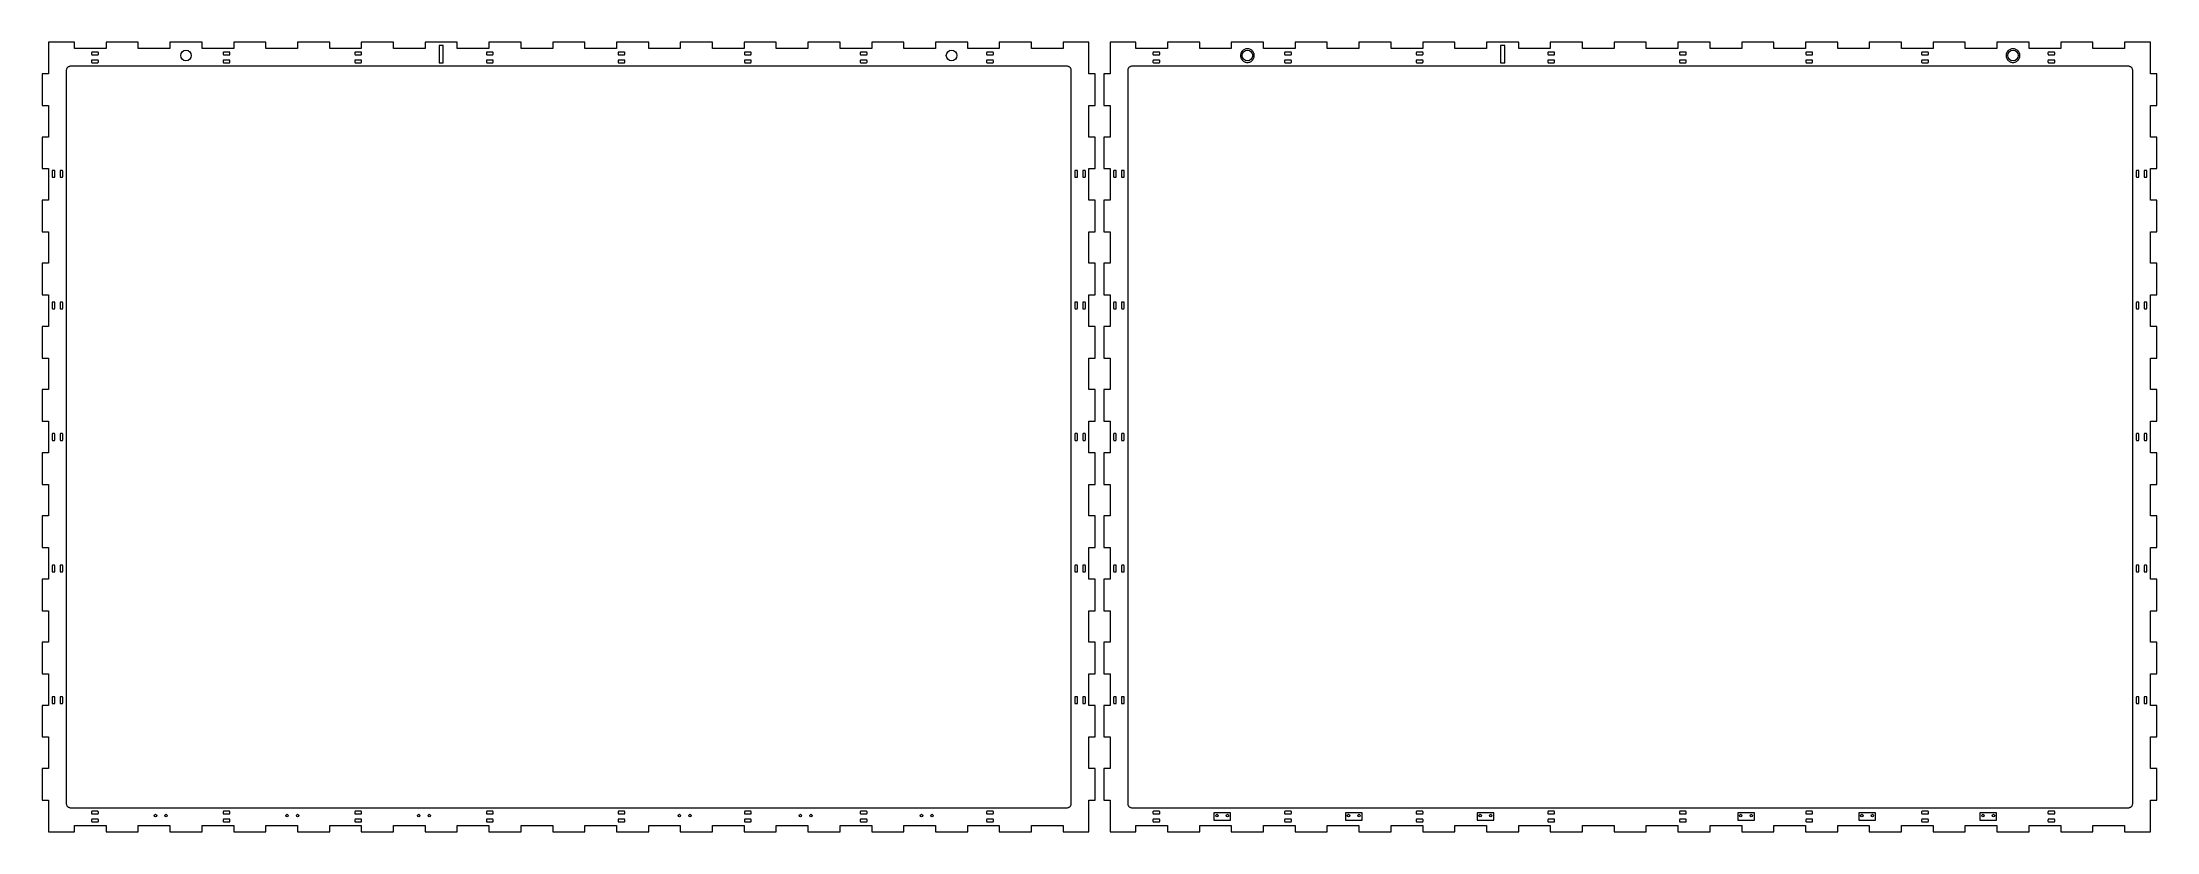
# Model space of a CAD drawing. Header units: millimetres. Extents: x 0 to 2008, y 0 to 750.
import ezdxf

# ---------------------------------------------------------------- set-up
doc = ezdxf.new("R2010")
doc.units = ezdxf.units.MM
doc.layers.add('CORTE', color=1, linetype='Continuous', lineweight=0)
doc.layers.add('MARCAÇÃO', color=2, linetype='Continuous', lineweight=0)

msp = doc.modelspace()

# ---------------------------------------------------------------- linework, layer by layer
at = {"layer": 'CORTE'}
for points in [[(994, 0), (994, 30), (1000, 30), (1000, 60), (994, 60), (994, 90), (1000, 90), (1000, 120), (994, 120), (994, 150), (1000, 150), (1000, 180), (994, 180), (994, 210), (1000, 210), (1000, 240), (994, 240), (994, 270), (1000, 270), (1000, 300), (994, 300), (994, 330), (1000, 330), (1000, 360), (994, 360), (994, 390), (1000, 390), (1000, 420), (994, 420), (994, 450), (1000, 450), (1000, 480), (994, 480), (994, 510), (1000, 510), (1000, 540), (994, 540), (994, 570), (1000, 570), (1000, 600), (994, 600), (994, 630), (1000, 630), (1000, 660), (994, 660), (994, 690), (1000, 690), (1000, 720), (994, 720), (994, 750), (969.411765, 750), (969.411765, 744), (939.411765, 744), (939.411765, 750), (908.823529, 750), (908.823529, 744), (878.823529, 744), (878.823529, 750), (848.235294, 750), (848.235294, 744), (818.235294, 744), (818.235294, 750), (787.647059, 750), (787.647059, 744), (757.647059, 744), (757.647059, 750), (727.058824, 750), (727.058824, 744), (697.058824, 744), (697.058824, 750), (666.470588, 750), (666.470588, 744), (636.470588, 744), (636.470588, 750), (605.882353, 750), (605.882353, 744), (575.882353, 744), (575.882353, 750), (545.294118, 750), (545.294118, 744), (515.294118, 744), (515.294118, 750), (484.705882, 750), (484.705882, 744), (454.705882, 744), (454.705882, 750), (424.117647, 750), (424.117647, 744), (394.117647, 744), (394.117647, 750), (363.529412, 750), (363.529412, 744), (333.529412, 744), (333.529412, 750), (302.941176, 750), (302.941176, 744), (272.941176, 744), (272.941176, 750), (242.352941, 750), (242.352941, 744), (212.352941, 744), (212.352941, 750), (181.764706, 750), (181.764706, 744), (151.764706, 744), (151.764706, 750), (121.176471, 750), (121.176471, 744), (91.176471, 744), (91.176471, 750), (60.588235, 750), (60.588235, 744), (30.588235, 744), (30.588235, 750), (6, 750), (6, 720), (0, 720), (0, 690), (6, 690), (6, 660), (0, 660), (0, 630), (6, 630), (6, 600), (0, 600), (0, 570), (6, 570), (6, 540), (0, 540), (0, 510), (6, 510), (6, 480), (0, 480), (0, 450), (6, 450), (6, 420), (0, 420), (0, 390), (6, 390), (6, 360), (0, 360), (0, 330), (6, 330), (6, 300), (0, 300), (0, 270), (6, 270), (6, 240), (0, 240), (0, 210), (6, 210), (6, 180), (0, 180), (0, 150), (6, 150), (6, 120), (0, 120), (0, 90), (6, 90), (6, 60), (0, 60), (0, 30), (6, 30), (6, 0), (30.588235, 0), (30.588235, 6), (60.588235, 6), (60.588235, 0), (91.176471, 0), (91.176471, 6), (121.176471, 6), (121.176471, 0), (151.764706, 0), (151.764706, 6), (181.764706, 6), (181.764706, 0), (212.352941, 0), (212.352941, 6), (242.352941, 6), (242.352941, 0), (272.941176, 0), (272.941176, 6), (302.941176, 6), (302.941176, 0), (333.529412, 0), (333.529412, 6), (363.529412, 6), (363.529412, 0), (394.117647, 0), (394.117647, 6), (424.117647, 6), (424.117647, 0), (454.705882, 0), (454.705882, 6), (484.705882, 6), (484.705882, 0), (515.294118, 0), (515.294118, 6), (545.294118, 6), (545.294118, 0), (575.882353, 0), (575.882353, 6), (605.882353, 6), (605.882353, 0), (636.470588, 0), (636.470588, 6), (666.470588, 6), (666.470588, 0), (697.058824, 0), (697.058824, 6), (727.058824, 6), (727.058824, 0), (757.647059, 0), (757.647059, 6), (787.647059, 6), (787.647059, 0), (818.235294, 0), (818.235294, 6), (848.235294, 6), (848.235294, 0), (878.823529, 0), (878.823529, 6), (908.823529, 6), (908.823529, 0), (939.411765, 0), (939.411765, 6), (969.411765, 6), (969.411765, 0), (994, 0)], [(380.82, 730.4), (380.82, 746.8), (376.82, 746.8), (376.82, 730.4)], [(2002, 0), (2002, 30), (2008, 30), (2008, 60), (2002, 60), (2002, 90), (2008, 90), (2008, 120), (2002, 120), (2002, 150), (2008, 150), (2008, 180), (2002, 180), (2002, 210), (2008, 210), (2008, 240), (2002, 240), (2002, 270), (2008, 270), (2008, 300), (2002, 300), (2002, 330), (2008, 330), (2008, 360), (2002, 360), (2002, 390), (2008, 390), (2008, 420), (2002, 420), (2002, 450), (2008, 450), (2008, 480), (2002, 480), (2002, 510), (2008, 510), (2008, 540), (2002, 540), (2002, 570), (2008, 570), (2008, 600), (2002, 600), (2002, 630), (2008, 630), (2008, 660), (2002, 660), (2002, 690), (2008, 690), (2008, 720), (2002, 720), (2002, 750), (1977.411765, 750), (1977.411765, 744), (1947.411765, 744), (1947.411765, 750), (1916.823529, 750), (1916.823529, 744), (1886.823529, 744), (1886.823529, 750), (1856.235294, 750), (1856.235294, 744), (1826.235294, 744), (1826.235294, 750), (1795.647059, 750), (1795.647059, 744), (1765.647059, 744), (1765.647059, 750), (1735.058824, 750), (1735.058824, 744), (1705.058824, 744), (1705.058824, 750), (1674.470588, 750), (1674.470588, 744), (1644.470588, 744), (1644.470588, 750), (1613.882353, 750), (1613.882353, 744), (1583.882353, 744), (1583.882353, 750), (1553.294118, 750), (1553.294118, 744), (1523.294118, 744), (1523.294118, 750), (1492.705882, 750), (1492.705882, 744), (1462.705882, 744), (1462.705882, 750), (1432.117647, 750), (1432.117647, 744), (1402.117647, 744), (1402.117647, 750), (1371.529412, 750), (1371.529412, 744), (1341.529412, 744), (1341.529412, 750), (1310.941176, 750), (1310.941176, 744), (1280.941176, 744), (1280.941176, 750), (1250.352941, 750), (1250.352941, 744), (1220.352941, 744), (1220.352941, 750), (1189.764706, 750), (1189.764706, 744), (1159.764706, 744), (1159.764706, 750), (1129.176471, 750), (1129.176471, 744), (1099.176471, 744), (1099.176471, 750), (1068.588235, 750), (1068.588235, 744), (1038.588235, 744), (1038.588235, 750), (1014, 750), (1014, 720), (1008, 720), (1008, 690), (1014, 690), (1014, 660), (1008, 660), (1008, 630), (1014, 630), (1014, 600), (1008, 600), (1008, 570), (1014, 570), (1014, 540), (1008, 540), (1008, 510), (1014, 510), (1014, 480), (1008, 480), (1008, 450), (1014, 450), (1014, 420), (1008, 420), (1008, 390), (1014, 390), (1014, 360), (1008, 360), (1008, 330), (1014, 330), (1014, 300), (1008, 300), (1008, 270), (1014, 270), (1014, 240), (1008, 240), (1008, 210), (1014, 210), (1014, 180), (1008, 180), (1008, 150), (1014, 150), (1014, 120), (1008, 120), (1008, 90), (1014, 90), (1014, 60), (1008, 60), (1008, 30), (1014, 30), (1014, 0), (1038.588235, 0), (1038.588235, 6), (1068.588235, 6), (1068.588235, 0), (1099.176471, 0), (1099.176471, 6), (1129.176471, 6), (1129.176471, 0), (1159.764706, 0), (1159.764706, 6), (1189.764706, 6), (1189.764706, 0), (1220.352941, 0), (1220.352941, 6), (1250.352941, 6), (1250.352941, 0), (1280.941176, 0), (1280.941176, 6), (1310.941176, 6), (1310.941176, 0), (1341.529412, 0), (1341.529412, 6), (1371.529412, 6), (1371.529412, 0), (1402.117647, 0), (1402.117647, 6), (1432.117647, 6), (1432.117647, 0), (1462.705882, 0), (1462.705882, 6), (1492.705882, 6), (1492.705882, 0), (1523.294118, 0), (1523.294118, 6), (1553.294118, 6), (1553.294118, 0), (1583.882353, 0), (1583.882353, 6), (1613.882353, 6), (1613.882353, 0), (1644.470588, 0), (1644.470588, 6), (1674.470588, 6), (1674.470588, 0), (1705.058824, 0), (1705.058824, 6), (1735.058824, 6), (1735.058824, 0), (1765.647059, 0), (1765.647059, 6), (1795.647059, 6), (1795.647059, 0), (1826.235294, 0), (1826.235294, 6), (1856.235294, 6), (1856.235294, 0), (1886.823529, 0), (1886.823529, 6), (1916.823529, 6), (1916.823529, 0), (1947.411765, 0), (1947.411765, 6), (1977.411765, 6), (1977.411765, 0), (2002, 0)], [(1388.82, 730.4), (1388.82, 746.8), (1384.82, 746.8), (1384.82, 730.4)], [(977.2, 723.2), (977.174849, 723.647858), (977.099712, 724.090084), (976.975533, 724.521116), (976.803875, 724.935535), (976.586897, 725.328128), (976.327326, 725.693959), (976.028427, 726.028427), (975.693959, 726.327326), (975.328128, 726.586897), (974.935535, 726.803875), (974.521116, 726.975533), (974.090084, 727.099712), (973.647858, 727.174849), (973.2, 727.2), (26.8, 727.2), (26.352142, 727.174849), (25.909916, 727.099712), (25.478884, 726.975533), (25.064465, 726.803875), (24.671872, 726.586897), (24.306041, 726.327326), (23.971573, 726.028427), (23.672674, 725.693959), (23.413103, 725.328128), (23.196125, 724.935535), (23.024467, 724.521116), (22.900288, 724.090084), (22.825151, 723.647858), (22.8, 723.2), (22.8, 26.8), (22.825151, 26.352142), (22.900288, 25.909916), (23.024467, 25.478884), (23.196125, 25.064465), (23.413103, 24.671872), (23.672674, 24.306041), (23.971573, 23.971573), (24.306041, 23.672674), (24.671872, 23.413103), (25.064465, 23.196125), (25.478884, 23.024467), (25.909916, 22.900288), (26.352142, 22.825151), (26.8, 22.8), (973.2, 22.8), (973.647858, 22.825151), (974.090084, 22.900288), (974.521116, 23.024467), (974.935535, 23.196125), (975.328128, 23.413103), (975.693959, 23.672674), (976.028427, 23.971573), (976.327326, 24.306041), (976.586897, 24.671872), (976.803875, 25.064465), (976.975533, 25.478884), (977.099712, 25.909916), (977.174849, 26.352142), (977.2, 26.8)], [(53.25, 740), (53.246227, 740.067179), (53.234957, 740.133513), (53.21633, 740.198167), (53.190581, 740.26033), (53.158035, 740.319219), (53.119099, 740.374094), (53.074264, 740.424264), (53.024094, 740.469099), (52.969219, 740.508035), (52.91033, 740.540581), (52.848167, 740.56633), (52.783513, 740.584957), (52.717179, 740.596227), (52.65, 740.6), (47.35, 740.6), (47.282821, 740.596227), (47.216487, 740.584957), (47.151833, 740.56633), (47.08967, 740.540581), (47.030781, 740.508035), (46.975906, 740.469099), (46.925736, 740.424264), (46.880901, 740.374094), (46.841965, 740.319219), (46.809419, 740.26033), (46.78367, 740.198167), (46.765043, 740.133513), (46.753773, 740.067179), (46.75, 740), (46.75, 738.7), (46.753773, 738.632821), (46.765043, 738.566487), (46.78367, 738.501833), (46.809419, 738.43967), (46.841965, 738.380781), (46.880901, 738.325906), (46.925736, 738.275736), (46.975906, 738.230901), (47.030781, 738.191965), (47.08967, 738.159419), (47.151833, 738.13367), (47.216487, 738.115043), (47.282821, 738.103773), (47.35, 738.1), (52.65, 738.1), (52.717179, 738.103773), (52.783513, 738.115043), (52.848167, 738.13367), (52.91033, 738.159419), (52.969219, 738.191965), (53.024094, 738.230901), (53.074264, 738.275736), (53.119099, 738.325906), (53.158035, 738.380781), (53.190581, 738.43967), (53.21633, 738.501833), (53.234957, 738.566487), (53.246227, 738.632821), (53.25, 738.7)], [(53.25, 732.5), (53.246227, 732.567179), (53.234957, 732.633513), (53.21633, 732.698167), (53.190581, 732.76033), (53.158035, 732.819219), (53.119099, 732.874094), (53.074264, 732.924264), (53.024094, 732.969099), (52.969219, 733.008035), (52.91033, 733.040581), (52.848167, 733.06633), (52.783513, 733.084957), (52.717179, 733.096227), (52.65, 733.1), (47.35, 733.1), (47.282821, 733.096227), (47.216487, 733.084957), (47.151833, 733.06633), (47.08967, 733.040581), (47.030781, 733.008035), (46.975906, 732.969099), (46.925736, 732.924264), (46.880901, 732.874094), (46.841965, 732.819219), (46.809419, 732.76033), (46.78367, 732.698167), (46.765043, 732.633513), (46.753773, 732.567179), (46.75, 732.5), (46.75, 731.2), (46.753773, 731.132821), (46.765043, 731.066487), (46.78367, 731.001833), (46.809419, 730.93967), (46.841965, 730.880781), (46.880901, 730.825906), (46.925736, 730.775736), (46.975906, 730.730901), (47.030781, 730.691965), (47.08967, 730.659419), (47.151833, 730.63367), (47.216487, 730.615043), (47.282821, 730.603773), (47.35, 730.6), (52.65, 730.6), (52.717179, 730.603773), (52.783513, 730.615043), (52.848167, 730.63367), (52.91033, 730.659419), (52.969219, 730.691965), (53.024094, 730.730901), (53.074264, 730.775736), (53.119099, 730.825906), (53.158035, 730.880781), (53.190581, 730.93967), (53.21633, 731.001833), (53.234957, 731.066487), (53.246227, 731.132821), (53.25, 731.2)], [(178.25, 740), (178.246227, 740.067179), (178.234957, 740.133513), (178.21633, 740.198167), (178.190581, 740.26033), (178.158035, 740.319219), (178.119099, 740.374094), (178.074264, 740.424264), (178.024094, 740.469099), (177.969219, 740.508035), (177.91033, 740.540581), (177.848167, 740.56633), (177.783513, 740.584957), (177.717179, 740.596227), (177.65, 740.6), (172.35, 740.6), (172.282821, 740.596227), (172.216487, 740.584957), (172.151833, 740.56633), (172.08967, 740.540581), (172.030781, 740.508035), (171.975906, 740.469099), (171.925736, 740.424264), (171.880901, 740.374094), (171.841965, 740.319219), (171.809419, 740.26033), (171.78367, 740.198167), (171.765043, 740.133513), (171.753773, 740.067179), (171.75, 740), (171.75, 738.7), (171.753773, 738.632821), (171.765043, 738.566487), (171.78367, 738.501833), (171.809419, 738.43967), (171.841965, 738.380781), (171.880901, 738.325906), (171.925736, 738.275736), (171.975906, 738.230901), (172.030781, 738.191965), (172.08967, 738.159419), (172.151833, 738.13367), (172.216487, 738.115043), (172.282821, 738.103773), (172.35, 738.1), (177.65, 738.1), (177.717179, 738.103773), (177.783513, 738.115043), (177.848167, 738.13367), (177.91033, 738.159419), (177.969219, 738.191965), (178.024094, 738.230901), (178.074264, 738.275736), (178.119099, 738.325906), (178.158035, 738.380781), (178.190581, 738.43967), (178.21633, 738.501833), (178.234957, 738.566487), (178.246227, 738.632821), (178.25, 738.7)], [(178.25, 732.5), (178.246227, 732.567179), (178.234957, 732.633513), (178.21633, 732.698167), (178.190581, 732.76033), (178.158035, 732.819219), (178.119099, 732.874094), (178.074264, 732.924264), (178.024094, 732.969099), (177.969219, 733.008035), (177.91033, 733.040581), (177.848167, 733.06633), (177.783513, 733.084957), (177.717179, 733.096227), (177.65, 733.1), (172.35, 733.1), (172.282821, 733.096227), (172.216487, 733.084957), (172.151833, 733.06633), (172.08967, 733.040581), (172.030781, 733.008035), (171.975906, 732.969099), (171.925736, 732.924264), (171.880901, 732.874094), (171.841965, 732.819219), (171.809419, 732.76033), (171.78367, 732.698167), (171.765043, 732.633513), (171.753773, 732.567179), (171.75, 732.5), (171.75, 731.2), (171.753773, 731.132821), (171.765043, 731.066487), (171.78367, 731.001833), (171.809419, 730.93967), (171.841965, 730.880781), (171.880901, 730.825906), (171.925736, 730.775736), (171.975906, 730.730901), (172.030781, 730.691965), (172.08967, 730.659419), (172.151833, 730.63367), (172.216487, 730.615043), (172.282821, 730.603773), (172.35, 730.6), (177.65, 730.6), (177.717179, 730.603773), (177.783513, 730.615043), (177.848167, 730.63367), (177.91033, 730.659419), (177.969219, 730.691965), (178.024094, 730.730901), (178.074264, 730.775736), (178.119099, 730.825906), (178.158035, 730.880781), (178.190581, 730.93967), (178.21633, 731.001833), (178.234957, 731.066487), (178.246227, 731.132821), (178.25, 731.2)], [(303.25, 740), (303.246227, 740.067179), (303.234957, 740.133513), (303.21633, 740.198167), (303.190581, 740.26033), (303.158035, 740.319219), (303.119099, 740.374094), (303.074264, 740.424264), (303.024094, 740.469099), (302.969219, 740.508035), (302.91033, 740.540581), (302.848167, 740.56633), (302.783513, 740.584957), (302.717179, 740.596227), (302.65, 740.6), (297.35, 740.6), (297.282821, 740.596227), (297.216487, 740.584957), (297.151833, 740.56633), (297.08967, 740.540581), (297.030781, 740.508035), (296.975906, 740.469099), (296.925736, 740.424264), (296.880901, 740.374094), (296.841965, 740.319219), (296.809419, 740.26033), (296.78367, 740.198167), (296.765043, 740.133513), (296.753773, 740.067179), (296.75, 740), (296.75, 738.7), (296.753773, 738.632821), (296.765043, 738.566487), (296.78367, 738.501833), (296.809419, 738.43967), (296.841965, 738.380781), (296.880901, 738.325906), (296.925736, 738.275736), (296.975906, 738.230901), (297.030781, 738.191965), (297.08967, 738.159419), (297.151833, 738.13367), (297.216487, 738.115043), (297.282821, 738.103773), (297.35, 738.1), (302.65, 738.1), (302.717179, 738.103773), (302.783513, 738.115043), (302.848167, 738.13367), (302.91033, 738.159419), (302.969219, 738.191965), (303.024094, 738.230901), (303.074264, 738.275736), (303.119099, 738.325906), (303.158035, 738.380781), (303.190581, 738.43967), (303.21633, 738.501833), (303.234957, 738.566487), (303.246227, 738.632821), (303.25, 738.7)], [(303.25, 732.5), (303.246227, 732.567179), (303.234957, 732.633513), (303.21633, 732.698167), (303.190581, 732.76033), (303.158035, 732.819219), (303.119099, 732.874094), (303.074264, 732.924264), (303.024094, 732.969099), (302.969219, 733.008035), (302.91033, 733.040581), (302.848167, 733.06633), (302.783513, 733.084957), (302.717179, 733.096227), (302.65, 733.1), (297.35, 733.1), (297.282821, 733.096227), (297.216487, 733.084957), (297.151833, 733.06633), (297.08967, 733.040581), (297.030781, 733.008035), (296.975906, 732.969099), (296.925736, 732.924264), (296.880901, 732.874094), (296.841965, 732.819219), (296.809419, 732.76033), (296.78367, 732.698167), (296.765043, 732.633513), (296.753773, 732.567179), (296.75, 732.5), (296.75, 731.2), (296.753773, 731.132821), (296.765043, 731.066487), (296.78367, 731.001833), (296.809419, 730.93967), (296.841965, 730.880781), (296.880901, 730.825906), (296.925736, 730.775736), (296.975906, 730.730901), (297.030781, 730.691965), (297.08967, 730.659419), (297.151833, 730.63367), (297.216487, 730.615043), (297.282821, 730.603773), (297.35, 730.6), (302.65, 730.6), (302.717179, 730.603773), (302.783513, 730.615043), (302.848167, 730.63367), (302.91033, 730.659419), (302.969219, 730.691965), (303.024094, 730.730901), (303.074264, 730.775736), (303.119099, 730.825906), (303.158035, 730.880781), (303.190581, 730.93967), (303.21633, 731.001833), (303.234957, 731.066487), (303.246227, 731.132821), (303.25, 731.2)], [(428.25, 740), (428.246227, 740.067179), (428.234957, 740.133513), (428.21633, 740.198167), (428.190581, 740.26033), (428.158035, 740.319219), (428.119099, 740.374094), (428.074264, 740.424264), (428.024094, 740.469099), (427.969219, 740.508035), (427.91033, 740.540581), (427.848167, 740.56633), (427.783513, 740.584957), (427.717179, 740.596227), (427.65, 740.6), (422.35, 740.6), (422.282821, 740.596227), (422.216487, 740.584957), (422.151833, 740.56633), (422.08967, 740.540581), (422.030781, 740.508035), (421.975906, 740.469099), (421.925736, 740.424264), (421.880901, 740.374094), (421.841965, 740.319219), (421.809419, 740.26033), (421.78367, 740.198167), (421.765043, 740.133513), (421.753773, 740.067179), (421.75, 740), (421.75, 738.7), (421.753773, 738.632821), (421.765043, 738.566487), (421.78367, 738.501833), (421.809419, 738.43967), (421.841965, 738.380781), (421.880901, 738.325906), (421.925736, 738.275736), (421.975906, 738.230901), (422.030781, 738.191965), (422.08967, 738.159419), (422.151833, 738.13367), (422.216487, 738.115043), (422.282821, 738.103773), (422.35, 738.1), (427.65, 738.1), (427.717179, 738.103773), (427.783513, 738.115043), (427.848167, 738.13367), (427.91033, 738.159419), (427.969219, 738.191965), (428.024094, 738.230901), (428.074264, 738.275736), (428.119099, 738.325906), (428.158035, 738.380781), (428.190581, 738.43967), (428.21633, 738.501833), (428.234957, 738.566487), (428.246227, 738.632821), (428.25, 738.7)], [(428.25, 732.5), (428.246227, 732.567179), (428.234957, 732.633513), (428.21633, 732.698167), (428.190581, 732.76033), (428.158035, 732.819219), (428.119099, 732.874094), (428.074264, 732.924264), (428.024094, 732.969099), (427.969219, 733.008035), (427.91033, 733.040581), (427.848167, 733.06633), (427.783513, 733.084957), (427.717179, 733.096227), (427.65, 733.1), (422.35, 733.1), (422.282821, 733.096227), (422.216487, 733.084957), (422.151833, 733.06633), (422.08967, 733.040581), (422.030781, 733.008035), (421.975906, 732.969099), (421.925736, 732.924264), (421.880901, 732.874094), (421.841965, 732.819219), (421.809419, 732.76033), (421.78367, 732.698167), (421.765043, 732.633513), (421.753773, 732.567179), (421.75, 732.5), (421.75, 731.2), (421.753773, 731.132821), (421.765043, 731.066487), (421.78367, 731.001833), (421.809419, 730.93967), (421.841965, 730.880781), (421.880901, 730.825906), (421.925736, 730.775736), (421.975906, 730.730901), (422.030781, 730.691965), (422.08967, 730.659419), (422.151833, 730.63367), (422.216487, 730.615043), (422.282821, 730.603773), (422.35, 730.6), (427.65, 730.6), (427.717179, 730.603773), (427.783513, 730.615043), (427.848167, 730.63367), (427.91033, 730.659419), (427.969219, 730.691965), (428.024094, 730.730901), (428.074264, 730.775736), (428.119099, 730.825906), (428.158035, 730.880781), (428.190581, 730.93967), (428.21633, 731.001833), (428.234957, 731.066487), (428.246227, 731.132821), (428.25, 731.2)], [(553.25, 740), (553.246227, 740.067179), (553.234957, 740.133513), (553.21633, 740.198167), (553.190581, 740.26033), (553.158035, 740.319219), (553.119099, 740.374094), (553.074264, 740.424264), (553.024094, 740.469099), (552.969219, 740.508035), (552.91033, 740.540581), (552.848167, 740.56633), (552.783513, 740.584957), (552.717179, 740.596227), (552.65, 740.6), (547.35, 740.6), (547.282821, 740.596227), (547.216487, 740.584957), (547.151833, 740.56633), (547.08967, 740.540581), (547.030781, 740.508035), (546.975906, 740.469099), (546.925736, 740.424264), (546.880901, 740.374094), (546.841965, 740.319219), (546.809419, 740.26033), (546.78367, 740.198167), (546.765043, 740.133513), (546.753773, 740.067179), (546.75, 740), (546.75, 738.7), (546.753773, 738.632821), (546.765043, 738.566487), (546.78367, 738.501833), (546.809419, 738.43967), (546.841965, 738.380781), (546.880901, 738.325906), (546.925736, 738.275736), (546.975906, 738.230901), (547.030781, 738.191965), (547.08967, 738.159419), (547.151833, 738.13367), (547.216487, 738.115043), (547.282821, 738.103773), (547.35, 738.1), (552.65, 738.1), (552.717179, 738.103773), (552.783513, 738.115043), (552.848167, 738.13367), (552.91033, 738.159419), (552.969219, 738.191965), (553.024094, 738.230901), (553.074264, 738.275736), (553.119099, 738.325906), (553.158035, 738.380781), (553.190581, 738.43967), (553.21633, 738.501833), (553.234957, 738.566487), (553.246227, 738.632821), (553.25, 738.7)], [(553.25, 732.5), (553.246227, 732.567179), (553.234957, 732.633513), (553.21633, 732.698167), (553.190581, 732.76033), (553.158035, 732.819219), (553.119099, 732.874094), (553.074264, 732.924264), (553.024094, 732.969099), (552.969219, 733.008035), (552.91033, 733.040581), (552.848167, 733.06633), (552.783513, 733.084957), (552.717179, 733.096227), (552.65, 733.1), (547.35, 733.1), (547.282821, 733.096227), (547.216487, 733.084957), (547.151833, 733.06633), (547.08967, 733.040581), (547.030781, 733.008035), (546.975906, 732.969099), (546.925736, 732.924264), (546.880901, 732.874094), (546.841965, 732.819219), (546.809419, 732.76033), (546.78367, 732.698167), (546.765043, 732.633513), (546.753773, 732.567179), (546.75, 732.5), (546.75, 731.2), (546.753773, 731.132821), (546.765043, 731.066487), (546.78367, 731.001833), (546.809419, 730.93967), (546.841965, 730.880781), (546.880901, 730.825906), (546.925736, 730.775736), (546.975906, 730.730901), (547.030781, 730.691965), (547.08967, 730.659419), (547.151833, 730.63367), (547.216487, 730.615043), (547.282821, 730.603773), (547.35, 730.6), (552.65, 730.6), (552.717179, 730.603773), (552.783513, 730.615043), (552.848167, 730.63367), (552.91033, 730.659419), (552.969219, 730.691965), (553.024094, 730.730901), (553.074264, 730.775736), (553.119099, 730.825906), (553.158035, 730.880781), (553.190581, 730.93967), (553.21633, 731.001833), (553.234957, 731.066487), (553.246227, 731.132821), (553.25, 731.2)], [(673.25, 740), (673.246227, 740.067179), (673.234957, 740.133513), (673.21633, 740.198167), (673.190581, 740.26033), (673.158035, 740.319219), (673.119099, 740.374094), (673.074264, 740.424264), (673.024094, 740.469099), (672.969219, 740.508035), (672.91033, 740.540581), (672.848167, 740.56633), (672.783513, 740.584957), (672.717179, 740.596227), (672.65, 740.6), (667.35, 740.6), (667.282821, 740.596227), (667.216487, 740.584957), (667.151833, 740.56633), (667.08967, 740.540581), (667.030781, 740.508035), (666.975906, 740.469099), (666.925736, 740.424264), (666.880901, 740.374094), (666.841965, 740.319219), (666.809419, 740.26033), (666.78367, 740.198167), (666.765043, 740.133513), (666.753773, 740.067179), (666.75, 740), (666.75, 738.7), (666.753773, 738.632821), (666.765043, 738.566487), (666.78367, 738.501833), (666.809419, 738.43967), (666.841965, 738.380781), (666.880901, 738.325906), (666.925736, 738.275736), (666.975906, 738.230901), (667.030781, 738.191965), (667.08967, 738.159419), (667.151833, 738.13367), (667.216487, 738.115043), (667.282821, 738.103773), (667.35, 738.1), (672.65, 738.1), (672.717179, 738.103773), (672.783513, 738.115043), (672.848167, 738.13367), (672.91033, 738.159419), (672.969219, 738.191965), (673.024094, 738.230901), (673.074264, 738.275736), (673.119099, 738.325906), (673.158035, 738.380781), (673.190581, 738.43967), (673.21633, 738.501833), (673.234957, 738.566487), (673.246227, 738.632821), (673.25, 738.7)], [(673.25, 732.5), (673.246227, 732.567179), (673.234957, 732.633513), (673.21633, 732.698167), (673.190581, 732.76033), (673.158035, 732.819219), (673.119099, 732.874094), (673.074264, 732.924264), (673.024094, 732.969099), (672.969219, 733.008035), (672.91033, 733.040581), (672.848167, 733.06633), (672.783513, 733.084957), (672.717179, 733.096227), (672.65, 733.1), (667.35, 733.1), (667.282821, 733.096227), (667.216487, 733.084957), (667.151833, 733.06633), (667.08967, 733.040581), (667.030781, 733.008035), (666.975906, 732.969099), (666.925736, 732.924264), (666.880901, 732.874094), (666.841965, 732.819219), (666.809419, 732.76033), (666.78367, 732.698167), (666.765043, 732.633513), (666.753773, 732.567179), (666.75, 732.5), (666.75, 731.2), (666.753773, 731.132821), (666.765043, 731.066487), (666.78367, 731.001833), (666.809419, 730.93967), (666.841965, 730.880781), (666.880901, 730.825906), (666.925736, 730.775736), (666.975906, 730.730901), (667.030781, 730.691965), (667.08967, 730.659419), (667.151833, 730.63367), (667.216487, 730.615043), (667.282821, 730.603773), (667.35, 730.6), (672.65, 730.6), (672.717179, 730.603773), (672.783513, 730.615043), (672.848167, 730.63367), (672.91033, 730.659419), (672.969219, 730.691965), (673.024094, 730.730901), (673.074264, 730.775736), (673.119099, 730.825906), (673.158035, 730.880781), (673.190581, 730.93967), (673.21633, 731.001833), (673.234957, 731.066487), (673.246227, 731.132821), (673.25, 731.2)], [(783.25, 740), (783.246227, 740.067179), (783.234957, 740.133513), (783.21633, 740.198167), (783.190581, 740.26033), (783.158035, 740.319219), (783.119099, 740.374094), (783.074264, 740.424264), (783.024094, 740.469099), (782.969219, 740.508035), (782.91033, 740.540581), (782.848167, 740.56633), (782.783513, 740.584957), (782.717179, 740.596227), (782.65, 740.6), (777.35, 740.6), (777.282821, 740.596227), (777.216487, 740.584957), (777.151833, 740.56633), (777.08967, 740.540581), (777.030781, 740.508035), (776.975906, 740.469099), (776.925736, 740.424264), (776.880901, 740.374094), (776.841965, 740.319219), (776.809419, 740.26033), (776.78367, 740.198167), (776.765043, 740.133513), (776.753773, 740.067179), (776.75, 740), (776.75, 738.7), (776.753773, 738.632821), (776.765043, 738.566487), (776.78367, 738.501833), (776.809419, 738.43967), (776.841965, 738.380781), (776.880901, 738.325906), (776.925736, 738.275736), (776.975906, 738.230901), (777.030781, 738.191965), (777.08967, 738.159419), (777.151833, 738.13367), (777.216487, 738.115043), (777.282821, 738.103773), (777.35, 738.1), (782.65, 738.1), (782.717179, 738.103773), (782.783513, 738.115043), (782.848167, 738.13367), (782.91033, 738.159419), (782.969219, 738.191965), (783.024094, 738.230901), (783.074264, 738.275736), (783.119099, 738.325906), (783.158035, 738.380781), (783.190581, 738.43967), (783.21633, 738.501833), (783.234957, 738.566487), (783.246227, 738.632821), (783.25, 738.7)], [(783.25, 732.5), (783.246227, 732.567179), (783.234957, 732.633513), (783.21633, 732.698167), (783.190581, 732.76033), (783.158035, 732.819219), (783.119099, 732.874094), (783.074264, 732.924264), (783.024094, 732.969099), (782.969219, 733.008035), (782.91033, 733.040581), (782.848167, 733.06633), (782.783513, 733.084957), (782.717179, 733.096227), (782.65, 733.1), (777.35, 733.1), (777.282821, 733.096227), (777.216487, 733.084957), (777.151833, 733.06633), (777.08967, 733.040581), (777.030781, 733.008035), (776.975906, 732.969099), (776.925736, 732.924264), (776.880901, 732.874094), (776.841965, 732.819219), (776.809419, 732.76033), (776.78367, 732.698167), (776.765043, 732.633513), (776.753773, 732.567179), (776.75, 732.5), (776.75, 731.2), (776.753773, 731.132821), (776.765043, 731.066487), (776.78367, 731.001833), (776.809419, 730.93967), (776.841965, 730.880781), (776.880901, 730.825906), (776.925736, 730.775736), (776.975906, 730.730901), (777.030781, 730.691965), (777.08967, 730.659419), (777.151833, 730.63367), (777.216487, 730.615043), (777.282821, 730.603773), (777.35, 730.6), (782.65, 730.6), (782.717179, 730.603773), (782.783513, 730.615043), (782.848167, 730.63367), (782.91033, 730.659419), (782.969219, 730.691965), (783.024094, 730.730901), (783.074264, 730.775736), (783.119099, 730.825906), (783.158035, 730.880781), (783.190581, 730.93967), (783.21633, 731.001833), (783.234957, 731.066487), (783.246227, 731.132821), (783.25, 731.2)], [(903.25, 740), (903.246227, 740.067179), (903.234957, 740.133513), (903.21633, 740.198167), (903.190581, 740.26033), (903.158035, 740.319219), (903.119099, 740.374094), (903.074264, 740.424264), (903.024094, 740.469099), (902.969219, 740.508035), (902.91033, 740.540581), (902.848167, 740.56633), (902.783513, 740.584957), (902.717179, 740.596227), (902.65, 740.6), (897.35, 740.6), (897.282821, 740.596227), (897.216487, 740.584957), (897.151833, 740.56633), (897.08967, 740.540581), (897.030781, 740.508035), (896.975906, 740.469099), (896.925736, 740.424264), (896.880901, 740.374094), (896.841965, 740.319219), (896.809419, 740.26033), (896.78367, 740.198167), (896.765043, 740.133513), (896.753773, 740.067179), (896.75, 740), (896.75, 738.7), (896.753773, 738.632821), (896.765043, 738.566487), (896.78367, 738.501833), (896.809419, 738.43967), (896.841965, 738.380781), (896.880901, 738.325906), (896.925736, 738.275736), (896.975906, 738.230901), (897.030781, 738.191965), (897.08967, 738.159419), (897.151833, 738.13367), (897.216487, 738.115043), (897.282821, 738.103773), (897.35, 738.1), (902.65, 738.1), (902.717179, 738.103773), (902.783513, 738.115043), (902.848167, 738.13367), (902.91033, 738.159419), (902.969219, 738.191965), (903.024094, 738.230901), (903.074264, 738.275736), (903.119099, 738.325906), (903.158035, 738.380781), (903.190581, 738.43967), (903.21633, 738.501833), (903.234957, 738.566487), (903.246227, 738.632821), (903.25, 738.7)], [(903.25, 732.5), (903.246227, 732.567179), (903.234957, 732.633513), (903.21633, 732.698167), (903.190581, 732.76033), (903.158035, 732.819219), (903.119099, 732.874094), (903.074264, 732.924264), (903.024094, 732.969099), (902.969219, 733.008035), (902.91033, 733.040581), (902.848167, 733.06633), (902.783513, 733.084957), (902.717179, 733.096227), (902.65, 733.1), (897.35, 733.1), (897.282821, 733.096227), (897.216487, 733.084957), (897.151833, 733.06633), (897.08967, 733.040581), (897.030781, 733.008035), (896.975906, 732.969099), (896.925736, 732.924264), (896.880901, 732.874094), (896.841965, 732.819219), (896.809419, 732.76033), (896.78367, 732.698167), (896.765043, 732.633513), (896.753773, 732.567179), (896.75, 732.5), (896.75, 731.2), (896.753773, 731.132821), (896.765043, 731.066487), (896.78367, 731.001833), (896.809419, 730.93967), (896.841965, 730.880781), (896.880901, 730.825906), (896.925736, 730.775736), (896.975906, 730.730901), (897.030781, 730.691965), (897.08967, 730.659419), (897.151833, 730.63367), (897.216487, 730.615043), (897.282821, 730.603773), (897.35, 730.6), (902.65, 730.6), (902.717179, 730.603773), (902.783513, 730.615043), (902.848167, 730.63367), (902.91033, 730.659419), (902.969219, 730.691965), (903.024094, 730.730901), (903.074264, 730.775736), (903.119099, 730.825906), (903.158035, 730.880781), (903.190581, 730.93967), (903.21633, 731.001833), (903.234957, 731.066487), (903.246227, 731.132821), (903.25, 731.2)], [(1985.2, 723.2), (1985.174849, 723.647858), (1985.099712, 724.090084), (1984.975533, 724.521116), (1984.803875, 724.935535), (1984.586897, 725.328128), (1984.327326, 725.693959), (1984.028427, 726.028427), (1983.693959, 726.327326), (1983.328128, 726.586897), (1982.935535, 726.803875), (1982.521116, 726.975533), (1982.090084, 727.099712), (1981.647858, 727.174849), (1981.2, 727.2), (1034.8, 727.2), (1034.352142, 727.174849), (1033.909916, 727.099712), (1033.478884, 726.975533), (1033.064465, 726.803875), (1032.671872, 726.586897), (1032.306041, 726.327326), (1031.971573, 726.028427), (1031.672674, 725.693959), (1031.413103, 725.328128), (1031.196125, 724.935535), (1031.024467, 724.521116), (1030.900288, 724.090084), (1030.825151, 723.647858), (1030.8, 723.2), (1030.8, 26.8), (1030.825151, 26.352142), (1030.900288, 25.909916), (1031.024467, 25.478884), (1031.196125, 25.064465), (1031.413103, 24.671872), (1031.672674, 24.306041), (1031.971573, 23.971573), (1032.306041, 23.672674), (1032.671872, 23.413103), (1033.064465, 23.196125), (1033.478884, 23.024467), (1033.909916, 22.900288), (1034.352142, 22.825151), (1034.8, 22.8), (1981.2, 22.8), (1981.647858, 22.825151), (1982.090084, 22.900288), (1982.521116, 23.024467), (1982.935535, 23.196125), (1983.328128, 23.413103), (1983.693959, 23.672674), (1984.028427, 23.971573), (1984.327326, 24.306041), (1984.586897, 24.671872), (1984.803875, 25.064465), (1984.975533, 25.478884), (1985.099712, 25.909916), (1985.174849, 26.352142), (1985.2, 26.8)], [(1061.25, 740), (1061.246227, 740.067179), (1061.234957, 740.133513), (1061.21633, 740.198167), (1061.190581, 740.26033), (1061.158035, 740.319219), (1061.119099, 740.374094), (1061.074264, 740.424264), (1061.024094, 740.469099), (1060.969219, 740.508035), (1060.91033, 740.540581), (1060.848167, 740.56633), (1060.783513, 740.584957), (1060.717179, 740.596227), (1060.65, 740.6), (1055.35, 740.6), (1055.282821, 740.596227), (1055.216487, 740.584957), (1055.151833, 740.56633), (1055.08967, 740.540581), (1055.030781, 740.508035), (1054.975906, 740.469099), (1054.925736, 740.424264), (1054.880901, 740.374094), (1054.841965, 740.319219), (1054.809419, 740.26033), (1054.78367, 740.198167), (1054.765043, 740.133513), (1054.753773, 740.067179), (1054.75, 740), (1054.75, 738.7), (1054.753773, 738.632821), (1054.765043, 738.566487), (1054.78367, 738.501833), (1054.809419, 738.43967), (1054.841965, 738.380781), (1054.880901, 738.325906), (1054.925736, 738.275736), (1054.975906, 738.230901), (1055.030781, 738.191965), (1055.08967, 738.159419), (1055.151833, 738.13367), (1055.216487, 738.115043), (1055.282821, 738.103773), (1055.35, 738.1), (1060.65, 738.1), (1060.717179, 738.103773), (1060.783513, 738.115043), (1060.848167, 738.13367), (1060.91033, 738.159419), (1060.969219, 738.191965), (1061.024094, 738.230901), (1061.074264, 738.275736), (1061.119099, 738.325906), (1061.158035, 738.380781), (1061.190581, 738.43967), (1061.21633, 738.501833), (1061.234957, 738.566487), (1061.246227, 738.632821), (1061.25, 738.7)], [(1061.25, 732.5), (1061.246227, 732.567179), (1061.234957, 732.633513), (1061.21633, 732.698167), (1061.190581, 732.76033), (1061.158035, 732.819219), (1061.119099, 732.874094), (1061.074264, 732.924264), (1061.024094, 732.969099), (1060.969219, 733.008035), (1060.91033, 733.040581), (1060.848167, 733.06633), (1060.783513, 733.084957), (1060.717179, 733.096227), (1060.65, 733.1), (1055.35, 733.1), (1055.282821, 733.096227), (1055.216487, 733.084957), (1055.151833, 733.06633), (1055.08967, 733.040581), (1055.030781, 733.008035), (1054.975906, 732.969099), (1054.925736, 732.924264), (1054.880901, 732.874094), (1054.841965, 732.819219), (1054.809419, 732.76033), (1054.78367, 732.698167), (1054.765043, 732.633513), (1054.753773, 732.567179), (1054.75, 732.5), (1054.75, 731.2), (1054.753773, 731.132821), (1054.765043, 731.066487), (1054.78367, 731.001833), (1054.809419, 730.93967), (1054.841965, 730.880781), (1054.880901, 730.825906), (1054.925736, 730.775736), (1054.975906, 730.730901), (1055.030781, 730.691965), (1055.08967, 730.659419), (1055.151833, 730.63367), (1055.216487, 730.615043), (1055.282821, 730.603773), (1055.35, 730.6), (1060.65, 730.6), (1060.717179, 730.603773), (1060.783513, 730.615043), (1060.848167, 730.63367), (1060.91033, 730.659419), (1060.969219, 730.691965), (1061.024094, 730.730901), (1061.074264, 730.775736), (1061.119099, 730.825906), (1061.158035, 730.880781), (1061.190581, 730.93967), (1061.21633, 731.001833), (1061.234957, 731.066487), (1061.246227, 731.132821), (1061.25, 731.2)], [(1186.25, 740), (1186.246227, 740.067179), (1186.234957, 740.133513), (1186.21633, 740.198167), (1186.190581, 740.26033), (1186.158035, 740.319219), (1186.119099, 740.374094), (1186.074264, 740.424264), (1186.024094, 740.469099), (1185.969219, 740.508035), (1185.91033, 740.540581), (1185.848167, 740.56633), (1185.783513, 740.584957), (1185.717179, 740.596227), (1185.65, 740.6), (1180.35, 740.6), (1180.282821, 740.596227), (1180.216487, 740.584957), (1180.151833, 740.56633), (1180.08967, 740.540581), (1180.030781, 740.508035), (1179.975906, 740.469099), (1179.925736, 740.424264), (1179.880901, 740.374094), (1179.841965, 740.319219), (1179.809419, 740.26033), (1179.78367, 740.198167), (1179.765043, 740.133513), (1179.753773, 740.067179), (1179.75, 740), (1179.75, 738.7), (1179.753773, 738.632821), (1179.765043, 738.566487), (1179.78367, 738.501833), (1179.809419, 738.43967), (1179.841965, 738.380781), (1179.880901, 738.325906), (1179.925736, 738.275736), (1179.975906, 738.230901), (1180.030781, 738.191965), (1180.08967, 738.159419), (1180.151833, 738.13367), (1180.216487, 738.115043), (1180.282821, 738.103773), (1180.35, 738.1), (1185.65, 738.1), (1185.717179, 738.103773), (1185.783513, 738.115043), (1185.848167, 738.13367), (1185.91033, 738.159419), (1185.969219, 738.191965), (1186.024094, 738.230901), (1186.074264, 738.275736), (1186.119099, 738.325906), (1186.158035, 738.380781), (1186.190581, 738.43967), (1186.21633, 738.501833), (1186.234957, 738.566487), (1186.246227, 738.632821), (1186.25, 738.7)], [(1186.25, 732.5), (1186.246227, 732.567179), (1186.234957, 732.633513), (1186.21633, 732.698167), (1186.190581, 732.76033), (1186.158035, 732.819219), (1186.119099, 732.874094), (1186.074264, 732.924264), (1186.024094, 732.969099), (1185.969219, 733.008035), (1185.91033, 733.040581), (1185.848167, 733.06633), (1185.783513, 733.084957), (1185.717179, 733.096227), (1185.65, 733.1), (1180.35, 733.1), (1180.282821, 733.096227), (1180.216487, 733.084957), (1180.151833, 733.06633), (1180.08967, 733.040581), (1180.030781, 733.008035), (1179.975906, 732.969099), (1179.925736, 732.924264), (1179.880901, 732.874094), (1179.841965, 732.819219), (1179.809419, 732.76033), (1179.78367, 732.698167), (1179.765043, 732.633513), (1179.753773, 732.567179), (1179.75, 732.5), (1179.75, 731.2), (1179.753773, 731.132821), (1179.765043, 731.066487), (1179.78367, 731.001833), (1179.809419, 730.93967), (1179.841965, 730.880781), (1179.880901, 730.825906), (1179.925736, 730.775736), (1179.975906, 730.730901), (1180.030781, 730.691965), (1180.08967, 730.659419), (1180.151833, 730.63367), (1180.216487, 730.615043), (1180.282821, 730.603773), (1180.35, 730.6), (1185.65, 730.6), (1185.717179, 730.603773), (1185.783513, 730.615043), (1185.848167, 730.63367), (1185.91033, 730.659419), (1185.969219, 730.691965), (1186.024094, 730.730901), (1186.074264, 730.775736), (1186.119099, 730.825906), (1186.158035, 730.880781), (1186.190581, 730.93967), (1186.21633, 731.001833), (1186.234957, 731.066487), (1186.246227, 731.132821), (1186.25, 731.2)], [(1311.25, 740), (1311.246227, 740.067179), (1311.234957, 740.133513), (1311.21633, 740.198167), (1311.190581, 740.26033), (1311.158035, 740.319219), (1311.119099, 740.374094), (1311.074264, 740.424264), (1311.024094, 740.469099), (1310.969219, 740.508035), (1310.91033, 740.540581), (1310.848167, 740.56633), (1310.783513, 740.584957), (1310.717179, 740.596227), (1310.65, 740.6), (1305.35, 740.6), (1305.282821, 740.596227), (1305.216487, 740.584957), (1305.151833, 740.56633), (1305.08967, 740.540581), (1305.030781, 740.508035), (1304.975906, 740.469099), (1304.925736, 740.424264), (1304.880901, 740.374094), (1304.841965, 740.319219), (1304.809419, 740.26033), (1304.78367, 740.198167), (1304.765043, 740.133513), (1304.753773, 740.067179), (1304.75, 740), (1304.75, 738.7), (1304.753773, 738.632821), (1304.765043, 738.566487), (1304.78367, 738.501833), (1304.809419, 738.43967), (1304.841965, 738.380781), (1304.880901, 738.325906), (1304.925736, 738.275736), (1304.975906, 738.230901), (1305.030781, 738.191965), (1305.08967, 738.159419), (1305.151833, 738.13367), (1305.216487, 738.115043), (1305.282821, 738.103773), (1305.35, 738.1), (1310.65, 738.1), (1310.717179, 738.103773), (1310.783513, 738.115043), (1310.848167, 738.13367), (1310.91033, 738.159419), (1310.969219, 738.191965), (1311.024094, 738.230901), (1311.074264, 738.275736), (1311.119099, 738.325906), (1311.158035, 738.380781), (1311.190581, 738.43967), (1311.21633, 738.501833), (1311.234957, 738.566487), (1311.246227, 738.632821), (1311.25, 738.7)], [(1311.25, 732.5), (1311.246227, 732.567179), (1311.234957, 732.633513), (1311.21633, 732.698167), (1311.190581, 732.76033), (1311.158035, 732.819219), (1311.119099, 732.874094), (1311.074264, 732.924264), (1311.024094, 732.969099), (1310.969219, 733.008035), (1310.91033, 733.040581), (1310.848167, 733.06633), (1310.783513, 733.084957), (1310.717179, 733.096227), (1310.65, 733.1), (1305.35, 733.1), (1305.282821, 733.096227), (1305.216487, 733.084957), (1305.151833, 733.06633), (1305.08967, 733.040581), (1305.030781, 733.008035), (1304.975906, 732.969099), (1304.925736, 732.924264), (1304.880901, 732.874094), (1304.841965, 732.819219), (1304.809419, 732.76033), (1304.78367, 732.698167), (1304.765043, 732.633513), (1304.753773, 732.567179), (1304.75, 732.5), (1304.75, 731.2), (1304.753773, 731.132821), (1304.765043, 731.066487), (1304.78367, 731.001833), (1304.809419, 730.93967), (1304.841965, 730.880781), (1304.880901, 730.825906), (1304.925736, 730.775736), (1304.975906, 730.730901), (1305.030781, 730.691965), (1305.08967, 730.659419), (1305.151833, 730.63367), (1305.216487, 730.615043), (1305.282821, 730.603773), (1305.35, 730.6), (1310.65, 730.6), (1310.717179, 730.603773), (1310.783513, 730.615043), (1310.848167, 730.63367), (1310.91033, 730.659419), (1310.969219, 730.691965), (1311.024094, 730.730901), (1311.074264, 730.775736), (1311.119099, 730.825906), (1311.158035, 730.880781), (1311.190581, 730.93967), (1311.21633, 731.001833), (1311.234957, 731.066487), (1311.246227, 731.132821), (1311.25, 731.2)], [(1436.25, 740), (1436.246227, 740.067179), (1436.234957, 740.133513), (1436.21633, 740.198167), (1436.190581, 740.26033), (1436.158035, 740.319219), (1436.119099, 740.374094), (1436.074264, 740.424264), (1436.024094, 740.469099), (1435.969219, 740.508035), (1435.91033, 740.540581), (1435.848167, 740.56633), (1435.783513, 740.584957), (1435.717179, 740.596227), (1435.65, 740.6), (1430.35, 740.6), (1430.282821, 740.596227), (1430.216487, 740.584957), (1430.151833, 740.56633), (1430.08967, 740.540581), (1430.030781, 740.508035), (1429.975906, 740.469099), (1429.925736, 740.424264), (1429.880901, 740.374094), (1429.841965, 740.319219), (1429.809419, 740.26033), (1429.78367, 740.198167), (1429.765043, 740.133513), (1429.753773, 740.067179), (1429.75, 740), (1429.75, 738.7), (1429.753773, 738.632821), (1429.765043, 738.566487), (1429.78367, 738.501833), (1429.809419, 738.43967), (1429.841965, 738.380781), (1429.880901, 738.325906), (1429.925736, 738.275736), (1429.975906, 738.230901), (1430.030781, 738.191965), (1430.08967, 738.159419), (1430.151833, 738.13367), (1430.216487, 738.115043), (1430.282821, 738.103773), (1430.35, 738.1), (1435.65, 738.1), (1435.717179, 738.103773), (1435.783513, 738.115043), (1435.848167, 738.13367), (1435.91033, 738.159419), (1435.969219, 738.191965), (1436.024094, 738.230901), (1436.074264, 738.275736), (1436.119099, 738.325906), (1436.158035, 738.380781), (1436.190581, 738.43967), (1436.21633, 738.501833), (1436.234957, 738.566487), (1436.246227, 738.632821), (1436.25, 738.7)], [(1436.25, 732.5), (1436.246227, 732.567179), (1436.234957, 732.633513), (1436.21633, 732.698167), (1436.190581, 732.76033), (1436.158035, 732.819219), (1436.119099, 732.874094), (1436.074264, 732.924264), (1436.024094, 732.969099), (1435.969219, 733.008035), (1435.91033, 733.040581), (1435.848167, 733.06633), (1435.783513, 733.084957), (1435.717179, 733.096227), (1435.65, 733.1), (1430.35, 733.1), (1430.282821, 733.096227), (1430.216487, 733.084957), (1430.151833, 733.06633), (1430.08967, 733.040581), (1430.030781, 733.008035), (1429.975906, 732.969099), (1429.925736, 732.924264), (1429.880901, 732.874094), (1429.841965, 732.819219), (1429.809419, 732.76033), (1429.78367, 732.698167), (1429.765043, 732.633513), (1429.753773, 732.567179), (1429.75, 732.5), (1429.75, 731.2), (1429.753773, 731.132821), (1429.765043, 731.066487), (1429.78367, 731.001833), (1429.809419, 730.93967), (1429.841965, 730.880781), (1429.880901, 730.825906), (1429.925736, 730.775736), (1429.975906, 730.730901), (1430.030781, 730.691965), (1430.08967, 730.659419), (1430.151833, 730.63367), (1430.216487, 730.615043), (1430.282821, 730.603773), (1430.35, 730.6), (1435.65, 730.6), (1435.717179, 730.603773), (1435.783513, 730.615043), (1435.848167, 730.63367), (1435.91033, 730.659419), (1435.969219, 730.691965), (1436.024094, 730.730901), (1436.074264, 730.775736), (1436.119099, 730.825906), (1436.158035, 730.880781), (1436.190581, 730.93967), (1436.21633, 731.001833), (1436.234957, 731.066487), (1436.246227, 731.132821), (1436.25, 731.2)], [(1561.25, 740), (1561.246227, 740.067179), (1561.234957, 740.133513), (1561.21633, 740.198167), (1561.190581, 740.26033), (1561.158035, 740.319219), (1561.119099, 740.374094), (1561.074264, 740.424264), (1561.024094, 740.469099), (1560.969219, 740.508035), (1560.91033, 740.540581), (1560.848167, 740.56633), (1560.783513, 740.584957), (1560.717179, 740.596227), (1560.65, 740.6), (1555.35, 740.6), (1555.282821, 740.596227), (1555.216487, 740.584957), (1555.151833, 740.56633), (1555.08967, 740.540581), (1555.030781, 740.508035), (1554.975906, 740.469099), (1554.925736, 740.424264), (1554.880901, 740.374094), (1554.841965, 740.319219), (1554.809419, 740.26033), (1554.78367, 740.198167), (1554.765043, 740.133513), (1554.753773, 740.067179), (1554.75, 740), (1554.75, 738.7), (1554.753773, 738.632821), (1554.765043, 738.566487), (1554.78367, 738.501833), (1554.809419, 738.43967), (1554.841965, 738.380781), (1554.880901, 738.325906), (1554.925736, 738.275736), (1554.975906, 738.230901), (1555.030781, 738.191965), (1555.08967, 738.159419), (1555.151833, 738.13367), (1555.216487, 738.115043), (1555.282821, 738.103773), (1555.35, 738.1), (1560.65, 738.1), (1560.717179, 738.103773), (1560.783513, 738.115043), (1560.848167, 738.13367), (1560.91033, 738.159419), (1560.969219, 738.191965), (1561.024094, 738.230901), (1561.074264, 738.275736), (1561.119099, 738.325906), (1561.158035, 738.380781), (1561.190581, 738.43967), (1561.21633, 738.501833), (1561.234957, 738.566487), (1561.246227, 738.632821), (1561.25, 738.7)], [(1561.25, 732.5), (1561.246227, 732.567179), (1561.234957, 732.633513), (1561.21633, 732.698167), (1561.190581, 732.76033), (1561.158035, 732.819219), (1561.119099, 732.874094), (1561.074264, 732.924264), (1561.024094, 732.969099), (1560.969219, 733.008035), (1560.91033, 733.040581), (1560.848167, 733.06633), (1560.783513, 733.084957), (1560.717179, 733.096227), (1560.65, 733.1), (1555.35, 733.1), (1555.282821, 733.096227), (1555.216487, 733.084957), (1555.151833, 733.06633), (1555.08967, 733.040581), (1555.030781, 733.008035), (1554.975906, 732.969099), (1554.925736, 732.924264), (1554.880901, 732.874094), (1554.841965, 732.819219), (1554.809419, 732.76033), (1554.78367, 732.698167), (1554.765043, 732.633513), (1554.753773, 732.567179), (1554.75, 732.5), (1554.75, 731.2), (1554.753773, 731.132821), (1554.765043, 731.066487), (1554.78367, 731.001833), (1554.809419, 730.93967), (1554.841965, 730.880781), (1554.880901, 730.825906), (1554.925736, 730.775736), (1554.975906, 730.730901), (1555.030781, 730.691965), (1555.08967, 730.659419), (1555.151833, 730.63367), (1555.216487, 730.615043), (1555.282821, 730.603773), (1555.35, 730.6), (1560.65, 730.6), (1560.717179, 730.603773), (1560.783513, 730.615043), (1560.848167, 730.63367), (1560.91033, 730.659419), (1560.969219, 730.691965), (1561.024094, 730.730901), (1561.074264, 730.775736), (1561.119099, 730.825906), (1561.158035, 730.880781), (1561.190581, 730.93967), (1561.21633, 731.001833), (1561.234957, 731.066487), (1561.246227, 731.132821), (1561.25, 731.2)], [(1681.25, 740), (1681.246227, 740.067179), (1681.234957, 740.133513), (1681.21633, 740.198167), (1681.190581, 740.26033), (1681.158035, 740.319219), (1681.119099, 740.374094), (1681.074264, 740.424264), (1681.024094, 740.469099), (1680.969219, 740.508035), (1680.91033, 740.540581), (1680.848167, 740.56633), (1680.783513, 740.584957), (1680.717179, 740.596227), (1680.65, 740.6), (1675.35, 740.6), (1675.282821, 740.596227), (1675.216487, 740.584957), (1675.151833, 740.56633), (1675.08967, 740.540581), (1675.030781, 740.508035), (1674.975906, 740.469099), (1674.925736, 740.424264), (1674.880901, 740.374094), (1674.841965, 740.319219), (1674.809419, 740.26033), (1674.78367, 740.198167), (1674.765043, 740.133513), (1674.753773, 740.067179), (1674.75, 740), (1674.75, 738.7), (1674.753773, 738.632821), (1674.765043, 738.566487), (1674.78367, 738.501833), (1674.809419, 738.43967), (1674.841965, 738.380781), (1674.880901, 738.325906), (1674.925736, 738.275736), (1674.975906, 738.230901), (1675.030781, 738.191965), (1675.08967, 738.159419), (1675.151833, 738.13367), (1675.216487, 738.115043), (1675.282821, 738.103773), (1675.35, 738.1), (1680.65, 738.1), (1680.717179, 738.103773), (1680.783513, 738.115043), (1680.848167, 738.13367), (1680.91033, 738.159419), (1680.969219, 738.191965), (1681.024094, 738.230901), (1681.074264, 738.275736), (1681.119099, 738.325906), (1681.158035, 738.380781), (1681.190581, 738.43967), (1681.21633, 738.501833), (1681.234957, 738.566487), (1681.246227, 738.632821), (1681.25, 738.7)], [(1681.25, 732.5), (1681.246227, 732.567179), (1681.234957, 732.633513), (1681.21633, 732.698167), (1681.190581, 732.76033), (1681.158035, 732.819219), (1681.119099, 732.874094), (1681.074264, 732.924264), (1681.024094, 732.969099), (1680.969219, 733.008035), (1680.91033, 733.040581), (1680.848167, 733.06633), (1680.783513, 733.084957), (1680.717179, 733.096227), (1680.65, 733.1), (1675.35, 733.1), (1675.282821, 733.096227), (1675.216487, 733.084957), (1675.151833, 733.06633), (1675.08967, 733.040581), (1675.030781, 733.008035), (1674.975906, 732.969099), (1674.925736, 732.924264), (1674.880901, 732.874094), (1674.841965, 732.819219), (1674.809419, 732.76033), (1674.78367, 732.698167), (1674.765043, 732.633513), (1674.753773, 732.567179), (1674.75, 732.5), (1674.75, 731.2), (1674.753773, 731.132821), (1674.765043, 731.066487), (1674.78367, 731.001833), (1674.809419, 730.93967), (1674.841965, 730.880781), (1674.880901, 730.825906), (1674.925736, 730.775736), (1674.975906, 730.730901), (1675.030781, 730.691965), (1675.08967, 730.659419), (1675.151833, 730.63367), (1675.216487, 730.615043), (1675.282821, 730.603773), (1675.35, 730.6), (1680.65, 730.6), (1680.717179, 730.603773), (1680.783513, 730.615043), (1680.848167, 730.63367), (1680.91033, 730.659419), (1680.969219, 730.691965), (1681.024094, 730.730901), (1681.074264, 730.775736), (1681.119099, 730.825906), (1681.158035, 730.880781), (1681.190581, 730.93967), (1681.21633, 731.001833), (1681.234957, 731.066487), (1681.246227, 731.132821), (1681.25, 731.2)], [(1791.25, 740), (1791.246227, 740.067179), (1791.234957, 740.133513), (1791.21633, 740.198167), (1791.190581, 740.26033), (1791.158035, 740.319219), (1791.119099, 740.374094), (1791.074264, 740.424264), (1791.024094, 740.469099), (1790.969219, 740.508035), (1790.91033, 740.540581), (1790.848167, 740.56633), (1790.783513, 740.584957), (1790.717179, 740.596227), (1790.65, 740.6), (1785.35, 740.6), (1785.282821, 740.596227), (1785.216487, 740.584957), (1785.151833, 740.56633), (1785.08967, 740.540581), (1785.030781, 740.508035), (1784.975906, 740.469099), (1784.925736, 740.424264), (1784.880901, 740.374094), (1784.841965, 740.319219), (1784.809419, 740.26033), (1784.78367, 740.198167), (1784.765043, 740.133513), (1784.753773, 740.067179), (1784.75, 740), (1784.75, 738.7), (1784.753773, 738.632821), (1784.765043, 738.566487), (1784.78367, 738.501833), (1784.809419, 738.43967), (1784.841965, 738.380781), (1784.880901, 738.325906), (1784.925736, 738.275736), (1784.975906, 738.230901), (1785.030781, 738.191965), (1785.08967, 738.159419), (1785.151833, 738.13367), (1785.216487, 738.115043), (1785.282821, 738.103773), (1785.35, 738.1), (1790.65, 738.1), (1790.717179, 738.103773), (1790.783513, 738.115043), (1790.848167, 738.13367), (1790.91033, 738.159419), (1790.969219, 738.191965), (1791.024094, 738.230901), (1791.074264, 738.275736), (1791.119099, 738.325906), (1791.158035, 738.380781), (1791.190581, 738.43967), (1791.21633, 738.501833), (1791.234957, 738.566487), (1791.246227, 738.632821), (1791.25, 738.7)], [(1791.25, 732.5), (1791.246227, 732.567179), (1791.234957, 732.633513), (1791.21633, 732.698167), (1791.190581, 732.76033), (1791.158035, 732.819219), (1791.119099, 732.874094), (1791.074264, 732.924264), (1791.024094, 732.969099), (1790.969219, 733.008035), (1790.91033, 733.040581), (1790.848167, 733.06633), (1790.783513, 733.084957), (1790.717179, 733.096227), (1790.65, 733.1), (1785.35, 733.1), (1785.282821, 733.096227), (1785.216487, 733.084957), (1785.151833, 733.06633), (1785.08967, 733.040581), (1785.030781, 733.008035), (1784.975906, 732.969099), (1784.925736, 732.924264), (1784.880901, 732.874094), (1784.841965, 732.819219), (1784.809419, 732.76033), (1784.78367, 732.698167), (1784.765043, 732.633513), (1784.753773, 732.567179), (1784.75, 732.5), (1784.75, 731.2), (1784.753773, 731.132821), (1784.765043, 731.066487), (1784.78367, 731.001833), (1784.809419, 730.93967), (1784.841965, 730.880781), (1784.880901, 730.825906), (1784.925736, 730.775736), (1784.975906, 730.730901), (1785.030781, 730.691965), (1785.08967, 730.659419), (1785.151833, 730.63367), (1785.216487, 730.615043), (1785.282821, 730.603773), (1785.35, 730.6), (1790.65, 730.6), (1790.717179, 730.603773), (1790.783513, 730.615043), (1790.848167, 730.63367), (1790.91033, 730.659419), (1790.969219, 730.691965), (1791.024094, 730.730901), (1791.074264, 730.775736), (1791.119099, 730.825906), (1791.158035, 730.880781), (1791.190581, 730.93967), (1791.21633, 731.001833), (1791.234957, 731.066487), (1791.246227, 731.132821), (1791.25, 731.2)], [(1911.25, 740), (1911.246227, 740.067179), (1911.234957, 740.133513), (1911.21633, 740.198167), (1911.190581, 740.26033), (1911.158035, 740.319219), (1911.119099, 740.374094), (1911.074264, 740.424264), (1911.024094, 740.469099), (1910.969219, 740.508035), (1910.91033, 740.540581), (1910.848167, 740.56633), (1910.783513, 740.584957), (1910.717179, 740.596227), (1910.65, 740.6), (1905.35, 740.6), (1905.282821, 740.596227), (1905.216487, 740.584957), (1905.151833, 740.56633), (1905.08967, 740.540581), (1905.030781, 740.508035), (1904.975906, 740.469099), (1904.925736, 740.424264), (1904.880901, 740.374094), (1904.841965, 740.319219), (1904.809419, 740.26033), (1904.78367, 740.198167), (1904.765043, 740.133513), (1904.753773, 740.067179), (1904.75, 740), (1904.75, 738.7), (1904.753773, 738.632821), (1904.765043, 738.566487), (1904.78367, 738.501833), (1904.809419, 738.43967), (1904.841965, 738.380781), (1904.880901, 738.325906), (1904.925736, 738.275736), (1904.975906, 738.230901), (1905.030781, 738.191965), (1905.08967, 738.159419), (1905.151833, 738.13367), (1905.216487, 738.115043), (1905.282821, 738.103773), (1905.35, 738.1), (1910.65, 738.1), (1910.717179, 738.103773), (1910.783513, 738.115043), (1910.848167, 738.13367), (1910.91033, 738.159419), (1910.969219, 738.191965), (1911.024094, 738.230901), (1911.074264, 738.275736), (1911.119099, 738.325906), (1911.158035, 738.380781), (1911.190581, 738.43967), (1911.21633, 738.501833), (1911.234957, 738.566487), (1911.246227, 738.632821), (1911.25, 738.7)], [(1911.25, 732.5), (1911.246227, 732.567179), (1911.234957, 732.633513), (1911.21633, 732.698167), (1911.190581, 732.76033), (1911.158035, 732.819219), (1911.119099, 732.874094), (1911.074264, 732.924264), (1911.024094, 732.969099), (1910.969219, 733.008035), (1910.91033, 733.040581), (1910.848167, 733.06633), (1910.783513, 733.084957), (1910.717179, 733.096227), (1910.65, 733.1), (1905.35, 733.1), (1905.282821, 733.096227), (1905.216487, 733.084957), (1905.151833, 733.06633), (1905.08967, 733.040581), (1905.030781, 733.008035), (1904.975906, 732.969099), (1904.925736, 732.924264), (1904.880901, 732.874094), (1904.841965, 732.819219), (1904.809419, 732.76033), (1904.78367, 732.698167), (1904.765043, 732.633513), (1904.753773, 732.567179), (1904.75, 732.5), (1904.75, 731.2), (1904.753773, 731.132821), (1904.765043, 731.066487), (1904.78367, 731.001833), (1904.809419, 730.93967), (1904.841965, 730.880781), (1904.880901, 730.825906), (1904.925736, 730.775736), (1904.975906, 730.730901), (1905.030781, 730.691965), (1905.08967, 730.659419), (1905.151833, 730.63367), (1905.216487, 730.615043), (1905.282821, 730.603773), (1905.35, 730.6), (1910.65, 730.6), (1910.717179, 730.603773), (1910.783513, 730.615043), (1910.848167, 730.63367), (1910.91033, 730.659419), (1910.969219, 730.691965), (1911.024094, 730.730901), (1911.074264, 730.775736), (1911.119099, 730.825906), (1911.158035, 730.880781), (1911.190581, 730.93967), (1911.21633, 731.001833), (1911.234957, 731.066487), (1911.246227, 731.132821), (1911.25, 731.2)], [(11.9, 627.65), (11.896227, 627.717179), (11.884957, 627.783513), (11.86633, 627.848167), (11.840581, 627.91033), (11.808035, 627.969219), (11.769099, 628.024094), (11.724264, 628.074264), (11.674094, 628.119099), (11.619219, 628.158035), (11.56033, 628.190581), (11.498167, 628.21633), (11.433513, 628.234957), (11.367179, 628.246227), (11.3, 628.25), (10, 628.25), (9.932821, 628.246227), (9.866487, 628.234957), (9.801833, 628.21633), (9.73967, 628.190581), (9.680781, 628.158035), (9.625906, 628.119099), (9.575736, 628.074264), (9.530901, 628.024094), (9.491965, 627.969219), (9.459419, 627.91033), (9.43367, 627.848167), (9.415043, 627.783513), (9.403773, 627.717179), (9.4, 627.65), (9.4, 622.35), (9.403773, 622.282821), (9.415043, 622.216487), (9.43367, 622.151833), (9.459419, 622.08967), (9.491965, 622.030781), (9.530901, 621.975906), (9.575736, 621.925736), (9.625906, 621.880901), (9.680781, 621.841965), (9.73967, 621.809419), (9.801833, 621.78367), (9.866487, 621.765043), (9.932821, 621.753773), (10, 621.75), (11.3, 621.75), (11.367179, 621.753773), (11.433513, 621.765043), (11.498167, 621.78367), (11.56033, 621.809419), (11.619219, 621.841965), (11.674094, 621.880901), (11.724264, 621.925736), (11.769099, 621.975906), (11.808035, 622.030781), (11.840581, 622.08967), (11.86633, 622.151833), (11.884957, 622.216487), (11.896227, 622.282821), (11.9, 622.35)], [(19.4, 627.65), (19.396227, 627.717179), (19.384957, 627.783513), (19.36633, 627.848167), (19.340581, 627.91033), (19.308035, 627.969219), (19.269099, 628.024094), (19.224264, 628.074264), (19.174094, 628.119099), (19.119219, 628.158035), (19.06033, 628.190581), (18.998167, 628.21633), (18.933513, 628.234957), (18.867179, 628.246227), (18.8, 628.25), (17.5, 628.25), (17.432821, 628.246227), (17.366487, 628.234957), (17.301833, 628.21633), (17.23967, 628.190581), (17.180781, 628.158035), (17.125906, 628.119099), (17.075736, 628.074264), (17.030901, 628.024094), (16.991965, 627.969219), (16.959419, 627.91033), (16.93367, 627.848167), (16.915043, 627.783513), (16.903773, 627.717179), (16.9, 627.65), (16.9, 622.35), (16.903773, 622.282821), (16.915043, 622.216487), (16.93367, 622.151833), (16.959419, 622.08967), (16.991965, 622.030781), (17.030901, 621.975906), (17.075736, 621.925736), (17.125906, 621.880901), (17.180781, 621.841965), (17.23967, 621.809419), (17.301833, 621.78367), (17.366487, 621.765043), (17.432821, 621.753773), (17.5, 621.75), (18.8, 621.75), (18.867179, 621.753773), (18.933513, 621.765043), (18.998167, 621.78367), (19.06033, 621.809419), (19.119219, 621.841965), (19.174094, 621.880901), (19.224264, 621.925736), (19.269099, 621.975906), (19.308035, 622.030781), (19.340581, 622.08967), (19.36633, 622.151833), (19.384957, 622.216487), (19.396227, 622.282821), (19.4, 622.35)], [(983.1, 627.65), (983.096227, 627.717179), (983.084957, 627.783513), (983.06633, 627.848167), (983.040581, 627.91033), (983.008035, 627.969219), (982.969099, 628.024094), (982.924264, 628.074264), (982.874094, 628.119099), (982.819219, 628.158035), (982.76033, 628.190581), (982.698167, 628.21633), (982.633513, 628.234957), (982.567179, 628.246227), (982.5, 628.25), (981.2, 628.25), (981.132821, 628.246227), (981.066487, 628.234957), (981.001833, 628.21633), (980.93967, 628.190581), (980.880781, 628.158035), (980.825906, 628.119099), (980.775736, 628.074264), (980.730901, 628.024094), (980.691965, 627.969219), (980.659419, 627.91033), (980.63367, 627.848167), (980.615043, 627.783513), (980.603773, 627.717179), (980.6, 627.65), (980.6, 622.35), (980.603773, 622.282821), (980.615043, 622.216487), (980.63367, 622.151833), (980.659419, 622.08967), (980.691965, 622.030781), (980.730901, 621.975906), (980.775736, 621.925736), (980.825906, 621.880901), (980.880781, 621.841965), (980.93967, 621.809419), (981.001833, 621.78367), (981.066487, 621.765043), (981.132821, 621.753773), (981.2, 621.75), (982.5, 621.75), (982.567179, 621.753773), (982.633513, 621.765043), (982.698167, 621.78367), (982.76033, 621.809419), (982.819219, 621.841965), (982.874094, 621.880901), (982.924264, 621.925736), (982.969099, 621.975906), (983.008035, 622.030781), (983.040581, 622.08967), (983.06633, 622.151833), (983.084957, 622.216487), (983.096227, 622.282821), (983.1, 622.35)], [(990.6, 627.65), (990.596227, 627.717179), (990.584957, 627.783513), (990.56633, 627.848167), (990.540581, 627.91033), (990.508035, 627.969219), (990.469099, 628.024094), (990.424264, 628.074264), (990.374094, 628.119099), (990.319219, 628.158035), (990.26033, 628.190581), (990.198167, 628.21633), (990.133513, 628.234957), (990.067179, 628.246227), (990, 628.25), (988.7, 628.25), (988.632821, 628.246227), (988.566487, 628.234957), (988.501833, 628.21633), (988.43967, 628.190581), (988.380781, 628.158035), (988.325906, 628.119099), (988.275736, 628.074264), (988.230901, 628.024094), (988.191965, 627.969219), (988.159419, 627.91033), (988.13367, 627.848167), (988.115043, 627.783513), (988.103773, 627.717179), (988.1, 627.65), (988.1, 622.35), (988.103773, 622.282821), (988.115043, 622.216487), (988.13367, 622.151833), (988.159419, 622.08967), (988.191965, 622.030781), (988.230901, 621.975906), (988.275736, 621.925736), (988.325906, 621.880901), (988.380781, 621.841965), (988.43967, 621.809419), (988.501833, 621.78367), (988.566487, 621.765043), (988.632821, 621.753773), (988.7, 621.75), (990, 621.75), (990.067179, 621.753773), (990.133513, 621.765043), (990.198167, 621.78367), (990.26033, 621.809419), (990.319219, 621.841965), (990.374094, 621.880901), (990.424264, 621.925736), (990.469099, 621.975906), (990.508035, 622.030781), (990.540581, 622.08967), (990.56633, 622.151833), (990.584957, 622.216487), (990.596227, 622.282821), (990.6, 622.35)], [(1019.9, 627.65), (1019.896227, 627.717179), (1019.884957, 627.783513), (1019.86633, 627.848167), (1019.840581, 627.91033), (1019.808035, 627.969219), (1019.769099, 628.024094), (1019.724264, 628.074264), (1019.674094, 628.119099), (1019.619219, 628.158035), (1019.56033, 628.190581), (1019.498167, 628.21633), (1019.433513, 628.234957), (1019.367179, 628.246227), (1019.3, 628.25), (1018, 628.25), (1017.932821, 628.246227), (1017.866487, 628.234957), (1017.801833, 628.21633), (1017.73967, 628.190581), (1017.680781, 628.158035), (1017.625906, 628.119099), (1017.575736, 628.074264), (1017.530901, 628.024094), (1017.491965, 627.969219), (1017.459419, 627.91033), (1017.43367, 627.848167), (1017.415043, 627.783513), (1017.403773, 627.717179), (1017.4, 627.65), (1017.4, 622.35), (1017.403773, 622.282821), (1017.415043, 622.216487), (1017.43367, 622.151833), (1017.459419, 622.08967), (1017.491965, 622.030781), (1017.530901, 621.975906), (1017.575736, 621.925736), (1017.625906, 621.880901), (1017.680781, 621.841965), (1017.73967, 621.809419), (1017.801833, 621.78367), (1017.866487, 621.765043), (1017.932821, 621.753773), (1018, 621.75), (1019.3, 621.75), (1019.367179, 621.753773), (1019.433513, 621.765043), (1019.498167, 621.78367), (1019.56033, 621.809419), (1019.619219, 621.841965), (1019.674094, 621.880901), (1019.724264, 621.925736), (1019.769099, 621.975906), (1019.808035, 622.030781), (1019.840581, 622.08967), (1019.86633, 622.151833), (1019.884957, 622.216487), (1019.896227, 622.282821), (1019.9, 622.35)], [(1027.4, 627.65), (1027.396227, 627.717179), (1027.384957, 627.783513), (1027.36633, 627.848167), (1027.340581, 627.91033), (1027.308035, 627.969219), (1027.269099, 628.024094), (1027.224264, 628.074264), (1027.174094, 628.119099), (1027.119219, 628.158035), (1027.06033, 628.190581), (1026.998167, 628.21633), (1026.933513, 628.234957), (1026.867179, 628.246227), (1026.8, 628.25), (1025.5, 628.25), (1025.432821, 628.246227), (1025.366487, 628.234957), (1025.301833, 628.21633), (1025.23967, 628.190581), (1025.180781, 628.158035), (1025.125906, 628.119099), (1025.075736, 628.074264), (1025.030901, 628.024094), (1024.991965, 627.969219), (1024.959419, 627.91033), (1024.93367, 627.848167), (1024.915043, 627.783513), (1024.903773, 627.717179), (1024.9, 627.65), (1024.9, 622.35), (1024.903773, 622.282821), (1024.915043, 622.216487), (1024.93367, 622.151833), (1024.959419, 622.08967), (1024.991965, 622.030781), (1025.030901, 621.975906), (1025.075736, 621.925736), (1025.125906, 621.880901), (1025.180781, 621.841965), (1025.23967, 621.809419), (1025.301833, 621.78367), (1025.366487, 621.765043), (1025.432821, 621.753773), (1025.5, 621.75), (1026.8, 621.75), (1026.867179, 621.753773), (1026.933513, 621.765043), (1026.998167, 621.78367), (1027.06033, 621.809419), (1027.119219, 621.841965), (1027.174094, 621.880901), (1027.224264, 621.925736), (1027.269099, 621.975906), (1027.308035, 622.030781), (1027.340581, 622.08967), (1027.36633, 622.151833), (1027.384957, 622.216487), (1027.396227, 622.282821), (1027.4, 622.35)], [(1991.1, 627.65), (1991.096227, 627.717179), (1991.084957, 627.783513), (1991.06633, 627.848167), (1991.040581, 627.91033), (1991.008035, 627.969219), (1990.969099, 628.024094), (1990.924264, 628.074264), (1990.874094, 628.119099), (1990.819219, 628.158035), (1990.76033, 628.190581), (1990.698167, 628.21633), (1990.633513, 628.234957), (1990.567179, 628.246227), (1990.5, 628.25), (1989.2, 628.25), (1989.132821, 628.246227), (1989.066487, 628.234957), (1989.001833, 628.21633), (1988.93967, 628.190581), (1988.880781, 628.158035), (1988.825906, 628.119099), (1988.775736, 628.074264), (1988.730901, 628.024094), (1988.691965, 627.969219), (1988.659419, 627.91033), (1988.63367, 627.848167), (1988.615043, 627.783513), (1988.603773, 627.717179), (1988.6, 627.65), (1988.6, 622.35), (1988.603773, 622.282821), (1988.615043, 622.216487), (1988.63367, 622.151833), (1988.659419, 622.08967), (1988.691965, 622.030781), (1988.730901, 621.975906), (1988.775736, 621.925736), (1988.825906, 621.880901), (1988.880781, 621.841965), (1988.93967, 621.809419), (1989.001833, 621.78367), (1989.066487, 621.765043), (1989.132821, 621.753773), (1989.2, 621.75), (1990.5, 621.75), (1990.567179, 621.753773), (1990.633513, 621.765043), (1990.698167, 621.78367), (1990.76033, 621.809419), (1990.819219, 621.841965), (1990.874094, 621.880901), (1990.924264, 621.925736), (1990.969099, 621.975906), (1991.008035, 622.030781), (1991.040581, 622.08967), (1991.06633, 622.151833), (1991.084957, 622.216487), (1991.096227, 622.282821), (1991.1, 622.35)], [(1998.6, 627.65), (1998.596227, 627.717179), (1998.584957, 627.783513), (1998.56633, 627.848167), (1998.540581, 627.91033), (1998.508035, 627.969219), (1998.469099, 628.024094), (1998.424264, 628.074264), (1998.374094, 628.119099), (1998.319219, 628.158035), (1998.26033, 628.190581), (1998.198167, 628.21633), (1998.133513, 628.234957), (1998.067179, 628.246227), (1998, 628.25), (1996.7, 628.25), (1996.632821, 628.246227), (1996.566487, 628.234957), (1996.501833, 628.21633), (1996.43967, 628.190581), (1996.380781, 628.158035), (1996.325906, 628.119099), (1996.275736, 628.074264), (1996.230901, 628.024094), (1996.191965, 627.969219), (1996.159419, 627.91033), (1996.13367, 627.848167), (1996.115043, 627.783513), (1996.103773, 627.717179), (1996.1, 627.65), (1996.1, 622.35), (1996.103773, 622.282821), (1996.115043, 622.216487), (1996.13367, 622.151833), (1996.159419, 622.08967), (1996.191965, 622.030781), (1996.230901, 621.975906), (1996.275736, 621.925736), (1996.325906, 621.880901), (1996.380781, 621.841965), (1996.43967, 621.809419), (1996.501833, 621.78367), (1996.566487, 621.765043), (1996.632821, 621.753773), (1996.7, 621.75), (1998, 621.75), (1998.067179, 621.753773), (1998.133513, 621.765043), (1998.198167, 621.78367), (1998.26033, 621.809419), (1998.319219, 621.841965), (1998.374094, 621.880901), (1998.424264, 621.925736), (1998.469099, 621.975906), (1998.508035, 622.030781), (1998.540581, 622.08967), (1998.56633, 622.151833), (1998.584957, 622.216487), (1998.596227, 622.282821), (1998.6, 622.35)], [(11.9, 502.65), (11.896227, 502.717179), (11.884957, 502.783513), (11.86633, 502.848167), (11.840581, 502.91033), (11.808035, 502.969219), (11.769099, 503.024094), (11.724264, 503.074264), (11.674094, 503.119099), (11.619219, 503.158035), (11.56033, 503.190581), (11.498167, 503.21633), (11.433513, 503.234957), (11.367179, 503.246227), (11.3, 503.25), (10, 503.25), (9.932821, 503.246227), (9.866487, 503.234957), (9.801833, 503.21633), (9.73967, 503.190581), (9.680781, 503.158035), (9.625906, 503.119099), (9.575736, 503.074264), (9.530901, 503.024094), (9.491965, 502.969219), (9.459419, 502.91033), (9.43367, 502.848167), (9.415043, 502.783513), (9.403773, 502.717179), (9.4, 502.65), (9.4, 497.35), (9.403773, 497.282821), (9.415043, 497.216487), (9.43367, 497.151833), (9.459419, 497.08967), (9.491965, 497.030781), (9.530901, 496.975906), (9.575736, 496.925736), (9.625906, 496.880901), (9.680781, 496.841965), (9.73967, 496.809419), (9.801833, 496.78367), (9.866487, 496.765043), (9.932821, 496.753773), (10, 496.75), (11.3, 496.75), (11.367179, 496.753773), (11.433513, 496.765043), (11.498167, 496.78367), (11.56033, 496.809419), (11.619219, 496.841965), (11.674094, 496.880901), (11.724264, 496.925736), (11.769099, 496.975906), (11.808035, 497.030781), (11.840581, 497.08967), (11.86633, 497.151833), (11.884957, 497.216487), (11.896227, 497.282821), (11.9, 497.35)], [(19.4, 502.65), (19.396227, 502.717179), (19.384957, 502.783513), (19.36633, 502.848167), (19.340581, 502.91033), (19.308035, 502.969219), (19.269099, 503.024094), (19.224264, 503.074264), (19.174094, 503.119099), (19.119219, 503.158035), (19.06033, 503.190581), (18.998167, 503.21633), (18.933513, 503.234957), (18.867179, 503.246227), (18.8, 503.25), (17.5, 503.25), (17.432821, 503.246227), (17.366487, 503.234957), (17.301833, 503.21633), (17.23967, 503.190581), (17.180781, 503.158035), (17.125906, 503.119099), (17.075736, 503.074264), (17.030901, 503.024094), (16.991965, 502.969219), (16.959419, 502.91033), (16.93367, 502.848167), (16.915043, 502.783513), (16.903773, 502.717179), (16.9, 502.65), (16.9, 497.35), (16.903773, 497.282821), (16.915043, 497.216487), (16.93367, 497.151833), (16.959419, 497.08967), (16.991965, 497.030781), (17.030901, 496.975906), (17.075736, 496.925736), (17.125906, 496.880901), (17.180781, 496.841965), (17.23967, 496.809419), (17.301833, 496.78367), (17.366487, 496.765043), (17.432821, 496.753773), (17.5, 496.75), (18.8, 496.75), (18.867179, 496.753773), (18.933513, 496.765043), (18.998167, 496.78367), (19.06033, 496.809419), (19.119219, 496.841965), (19.174094, 496.880901), (19.224264, 496.925736), (19.269099, 496.975906), (19.308035, 497.030781), (19.340581, 497.08967), (19.36633, 497.151833), (19.384957, 497.216487), (19.396227, 497.282821), (19.4, 497.35)], [(983.1, 502.65), (983.096227, 502.717179), (983.084957, 502.783513), (983.06633, 502.848167), (983.040581, 502.91033), (983.008035, 502.969219), (982.969099, 503.024094), (982.924264, 503.074264), (982.874094, 503.119099), (982.819219, 503.158035), (982.76033, 503.190581), (982.698167, 503.21633), (982.633513, 503.234957), (982.567179, 503.246227), (982.5, 503.25), (981.2, 503.25), (981.132821, 503.246227), (981.066487, 503.234957), (981.001833, 503.21633), (980.93967, 503.190581), (980.880781, 503.158035), (980.825906, 503.119099), (980.775736, 503.074264), (980.730901, 503.024094), (980.691965, 502.969219), (980.659419, 502.91033), (980.63367, 502.848167), (980.615043, 502.783513), (980.603773, 502.717179), (980.6, 502.65), (980.6, 497.35), (980.603773, 497.282821), (980.615043, 497.216487), (980.63367, 497.151833), (980.659419, 497.08967), (980.691965, 497.030781), (980.730901, 496.975906), (980.775736, 496.925736), (980.825906, 496.880901), (980.880781, 496.841965), (980.93967, 496.809419), (981.001833, 496.78367), (981.066487, 496.765043), (981.132821, 496.753773), (981.2, 496.75), (982.5, 496.75), (982.567179, 496.753773), (982.633513, 496.765043), (982.698167, 496.78367), (982.76033, 496.809419), (982.819219, 496.841965), (982.874094, 496.880901), (982.924264, 496.925736), (982.969099, 496.975906), (983.008035, 497.030781), (983.040581, 497.08967), (983.06633, 497.151833), (983.084957, 497.216487), (983.096227, 497.282821), (983.1, 497.35)], [(990.6, 502.65), (990.596227, 502.717179), (990.584957, 502.783513), (990.56633, 502.848167), (990.540581, 502.91033), (990.508035, 502.969219), (990.469099, 503.024094), (990.424264, 503.074264), (990.374094, 503.119099), (990.319219, 503.158035), (990.26033, 503.190581), (990.198167, 503.21633), (990.133513, 503.234957), (990.067179, 503.246227), (990, 503.25), (988.7, 503.25), (988.632821, 503.246227), (988.566487, 503.234957), (988.501833, 503.21633), (988.43967, 503.190581), (988.380781, 503.158035), (988.325906, 503.119099), (988.275736, 503.074264), (988.230901, 503.024094), (988.191965, 502.969219), (988.159419, 502.91033), (988.13367, 502.848167), (988.115043, 502.783513), (988.103773, 502.717179), (988.1, 502.65), (988.1, 497.35), (988.103773, 497.282821), (988.115043, 497.216487), (988.13367, 497.151833), (988.159419, 497.08967), (988.191965, 497.030781), (988.230901, 496.975906), (988.275736, 496.925736), (988.325906, 496.880901), (988.380781, 496.841965), (988.43967, 496.809419), (988.501833, 496.78367), (988.566487, 496.765043), (988.632821, 496.753773), (988.7, 496.75), (990, 496.75), (990.067179, 496.753773), (990.133513, 496.765043), (990.198167, 496.78367), (990.26033, 496.809419), (990.319219, 496.841965), (990.374094, 496.880901), (990.424264, 496.925736), (990.469099, 496.975906), (990.508035, 497.030781), (990.540581, 497.08967), (990.56633, 497.151833), (990.584957, 497.216487), (990.596227, 497.282821), (990.6, 497.35)], [(1019.9, 502.65), (1019.896227, 502.717179), (1019.884957, 502.783513), (1019.86633, 502.848167), (1019.840581, 502.91033), (1019.808035, 502.969219), (1019.769099, 503.024094), (1019.724264, 503.074264), (1019.674094, 503.119099), (1019.619219, 503.158035), (1019.56033, 503.190581), (1019.498167, 503.21633), (1019.433513, 503.234957), (1019.367179, 503.246227), (1019.3, 503.25), (1018, 503.25), (1017.932821, 503.246227), (1017.866487, 503.234957), (1017.801833, 503.21633), (1017.73967, 503.190581), (1017.680781, 503.158035), (1017.625906, 503.119099), (1017.575736, 503.074264), (1017.530901, 503.024094), (1017.491965, 502.969219), (1017.459419, 502.91033), (1017.43367, 502.848167), (1017.415043, 502.783513), (1017.403773, 502.717179), (1017.4, 502.65), (1017.4, 497.35), (1017.403773, 497.282821), (1017.415043, 497.216487), (1017.43367, 497.151833), (1017.459419, 497.08967), (1017.491965, 497.030781), (1017.530901, 496.975906), (1017.575736, 496.925736), (1017.625906, 496.880901), (1017.680781, 496.841965), (1017.73967, 496.809419), (1017.801833, 496.78367), (1017.866487, 496.765043), (1017.932821, 496.753773), (1018, 496.75), (1019.3, 496.75), (1019.367179, 496.753773), (1019.433513, 496.765043), (1019.498167, 496.78367), (1019.56033, 496.809419), (1019.619219, 496.841965), (1019.674094, 496.880901), (1019.724264, 496.925736), (1019.769099, 496.975906), (1019.808035, 497.030781), (1019.840581, 497.08967), (1019.86633, 497.151833), (1019.884957, 497.216487), (1019.896227, 497.282821), (1019.9, 497.35)], [(1027.4, 502.65), (1027.396227, 502.717179), (1027.384957, 502.783513), (1027.36633, 502.848167), (1027.340581, 502.91033), (1027.308035, 502.969219), (1027.269099, 503.024094), (1027.224264, 503.074264), (1027.174094, 503.119099), (1027.119219, 503.158035), (1027.06033, 503.190581), (1026.998167, 503.21633), (1026.933513, 503.234957), (1026.867179, 503.246227), (1026.8, 503.25), (1025.5, 503.25), (1025.432821, 503.246227), (1025.366487, 503.234957), (1025.301833, 503.21633), (1025.23967, 503.190581), (1025.180781, 503.158035), (1025.125906, 503.119099), (1025.075736, 503.074264), (1025.030901, 503.024094), (1024.991965, 502.969219), (1024.959419, 502.91033), (1024.93367, 502.848167), (1024.915043, 502.783513), (1024.903773, 502.717179), (1024.9, 502.65), (1024.9, 497.35), (1024.903773, 497.282821), (1024.915043, 497.216487), (1024.93367, 497.151833), (1024.959419, 497.08967), (1024.991965, 497.030781), (1025.030901, 496.975906), (1025.075736, 496.925736), (1025.125906, 496.880901), (1025.180781, 496.841965), (1025.23967, 496.809419), (1025.301833, 496.78367), (1025.366487, 496.765043), (1025.432821, 496.753773), (1025.5, 496.75), (1026.8, 496.75), (1026.867179, 496.753773), (1026.933513, 496.765043), (1026.998167, 496.78367), (1027.06033, 496.809419), (1027.119219, 496.841965), (1027.174094, 496.880901), (1027.224264, 496.925736), (1027.269099, 496.975906), (1027.308035, 497.030781), (1027.340581, 497.08967), (1027.36633, 497.151833), (1027.384957, 497.216487), (1027.396227, 497.282821), (1027.4, 497.35)], [(1991.1, 502.65), (1991.096227, 502.717179), (1991.084957, 502.783513), (1991.06633, 502.848167), (1991.040581, 502.91033), (1991.008035, 502.969219), (1990.969099, 503.024094), (1990.924264, 503.074264), (1990.874094, 503.119099), (1990.819219, 503.158035), (1990.76033, 503.190581), (1990.698167, 503.21633), (1990.633513, 503.234957), (1990.567179, 503.246227), (1990.5, 503.25), (1989.2, 503.25), (1989.132821, 503.246227), (1989.066487, 503.234957), (1989.001833, 503.21633), (1988.93967, 503.190581), (1988.880781, 503.158035), (1988.825906, 503.119099), (1988.775736, 503.074264), (1988.730901, 503.024094), (1988.691965, 502.969219), (1988.659419, 502.91033), (1988.63367, 502.848167), (1988.615043, 502.783513), (1988.603773, 502.717179), (1988.6, 502.65), (1988.6, 497.35), (1988.603773, 497.282821), (1988.615043, 497.216487), (1988.63367, 497.151833), (1988.659419, 497.08967), (1988.691965, 497.030781), (1988.730901, 496.975906), (1988.775736, 496.925736), (1988.825906, 496.880901), (1988.880781, 496.841965), (1988.93967, 496.809419), (1989.001833, 496.78367), (1989.066487, 496.765043), (1989.132821, 496.753773), (1989.2, 496.75), (1990.5, 496.75), (1990.567179, 496.753773), (1990.633513, 496.765043), (1990.698167, 496.78367), (1990.76033, 496.809419), (1990.819219, 496.841965), (1990.874094, 496.880901), (1990.924264, 496.925736), (1990.969099, 496.975906), (1991.008035, 497.030781), (1991.040581, 497.08967), (1991.06633, 497.151833), (1991.084957, 497.216487), (1991.096227, 497.282821), (1991.1, 497.35)], [(1998.6, 502.65), (1998.596227, 502.717179), (1998.584957, 502.783513), (1998.56633, 502.848167), (1998.540581, 502.91033), (1998.508035, 502.969219), (1998.469099, 503.024094), (1998.424264, 503.074264), (1998.374094, 503.119099), (1998.319219, 503.158035), (1998.26033, 503.190581), (1998.198167, 503.21633), (1998.133513, 503.234957), (1998.067179, 503.246227), (1998, 503.25), (1996.7, 503.25), (1996.632821, 503.246227), (1996.566487, 503.234957), (1996.501833, 503.21633), (1996.43967, 503.190581), (1996.380781, 503.158035), (1996.325906, 503.119099), (1996.275736, 503.074264), (1996.230901, 503.024094), (1996.191965, 502.969219), (1996.159419, 502.91033), (1996.13367, 502.848167), (1996.115043, 502.783513), (1996.103773, 502.717179), (1996.1, 502.65), (1996.1, 497.35), (1996.103773, 497.282821), (1996.115043, 497.216487), (1996.13367, 497.151833), (1996.159419, 497.08967), (1996.191965, 497.030781), (1996.230901, 496.975906), (1996.275736, 496.925736), (1996.325906, 496.880901), (1996.380781, 496.841965), (1996.43967, 496.809419), (1996.501833, 496.78367), (1996.566487, 496.765043), (1996.632821, 496.753773), (1996.7, 496.75), (1998, 496.75), (1998.067179, 496.753773), (1998.133513, 496.765043), (1998.198167, 496.78367), (1998.26033, 496.809419), (1998.319219, 496.841965), (1998.374094, 496.880901), (1998.424264, 496.925736), (1998.469099, 496.975906), (1998.508035, 497.030781), (1998.540581, 497.08967), (1998.56633, 497.151833), (1998.584957, 497.216487), (1998.596227, 497.282821), (1998.6, 497.35)], [(11.9, 377.65), (11.896227, 377.717179), (11.884957, 377.783513), (11.86633, 377.848167), (11.840581, 377.91033), (11.808035, 377.969219), (11.769099, 378.024094), (11.724264, 378.074264), (11.674094, 378.119099), (11.619219, 378.158035), (11.56033, 378.190581), (11.498167, 378.21633), (11.433513, 378.234957), (11.367179, 378.246227), (11.3, 378.25), (10, 378.25), (9.932821, 378.246227), (9.866487, 378.234957), (9.801833, 378.21633), (9.73967, 378.190581), (9.680781, 378.158035), (9.625906, 378.119099), (9.575736, 378.074264), (9.530901, 378.024094), (9.491965, 377.969219), (9.459419, 377.91033), (9.43367, 377.848167), (9.415043, 377.783513), (9.403773, 377.717179), (9.4, 377.65), (9.4, 372.35), (9.403773, 372.282821), (9.415043, 372.216487), (9.43367, 372.151833), (9.459419, 372.08967), (9.491965, 372.030781), (9.530901, 371.975906), (9.575736, 371.925736), (9.625906, 371.880901), (9.680781, 371.841965), (9.73967, 371.809419), (9.801833, 371.78367), (9.866487, 371.765043), (9.932821, 371.753773), (10, 371.75), (11.3, 371.75), (11.367179, 371.753773), (11.433513, 371.765043), (11.498167, 371.78367), (11.56033, 371.809419), (11.619219, 371.841965), (11.674094, 371.880901), (11.724264, 371.925736), (11.769099, 371.975906), (11.808035, 372.030781), (11.840581, 372.08967), (11.86633, 372.151833), (11.884957, 372.216487), (11.896227, 372.282821), (11.9, 372.35)], [(19.4, 377.65), (19.396227, 377.717179), (19.384957, 377.783513), (19.36633, 377.848167), (19.340581, 377.91033), (19.308035, 377.969219), (19.269099, 378.024094), (19.224264, 378.074264), (19.174094, 378.119099), (19.119219, 378.158035), (19.06033, 378.190581), (18.998167, 378.21633), (18.933513, 378.234957), (18.867179, 378.246227), (18.8, 378.25), (17.5, 378.25), (17.432821, 378.246227), (17.366487, 378.234957), (17.301833, 378.21633), (17.23967, 378.190581), (17.180781, 378.158035), (17.125906, 378.119099), (17.075736, 378.074264), (17.030901, 378.024094), (16.991965, 377.969219), (16.959419, 377.91033), (16.93367, 377.848167), (16.915043, 377.783513), (16.903773, 377.717179), (16.9, 377.65), (16.9, 372.35), (16.903773, 372.282821), (16.915043, 372.216487), (16.93367, 372.151833), (16.959419, 372.08967), (16.991965, 372.030781), (17.030901, 371.975906), (17.075736, 371.925736), (17.125906, 371.880901), (17.180781, 371.841965), (17.23967, 371.809419), (17.301833, 371.78367), (17.366487, 371.765043), (17.432821, 371.753773), (17.5, 371.75), (18.8, 371.75), (18.867179, 371.753773), (18.933513, 371.765043), (18.998167, 371.78367), (19.06033, 371.809419), (19.119219, 371.841965), (19.174094, 371.880901), (19.224264, 371.925736), (19.269099, 371.975906), (19.308035, 372.030781), (19.340581, 372.08967), (19.36633, 372.151833), (19.384957, 372.216487), (19.396227, 372.282821), (19.4, 372.35)], [(983.1, 377.65), (983.096227, 377.717179), (983.084957, 377.783513), (983.06633, 377.848167), (983.040581, 377.91033), (983.008035, 377.969219), (982.969099, 378.024094), (982.924264, 378.074264), (982.874094, 378.119099), (982.819219, 378.158035), (982.76033, 378.190581), (982.698167, 378.21633), (982.633513, 378.234957), (982.567179, 378.246227), (982.5, 378.25), (981.2, 378.25), (981.132821, 378.246227), (981.066487, 378.234957), (981.001833, 378.21633), (980.93967, 378.190581), (980.880781, 378.158035), (980.825906, 378.119099), (980.775736, 378.074264), (980.730901, 378.024094), (980.691965, 377.969219), (980.659419, 377.91033), (980.63367, 377.848167), (980.615043, 377.783513), (980.603773, 377.717179), (980.6, 377.65), (980.6, 372.35), (980.603773, 372.282821), (980.615043, 372.216487), (980.63367, 372.151833), (980.659419, 372.08967), (980.691965, 372.030781), (980.730901, 371.975906), (980.775736, 371.925736), (980.825906, 371.880901), (980.880781, 371.841965), (980.93967, 371.809419), (981.001833, 371.78367), (981.066487, 371.765043), (981.132821, 371.753773), (981.2, 371.75), (982.5, 371.75), (982.567179, 371.753773), (982.633513, 371.765043), (982.698167, 371.78367), (982.76033, 371.809419), (982.819219, 371.841965), (982.874094, 371.880901), (982.924264, 371.925736), (982.969099, 371.975906), (983.008035, 372.030781), (983.040581, 372.08967), (983.06633, 372.151833), (983.084957, 372.216487), (983.096227, 372.282821), (983.1, 372.35)], [(990.6, 377.65), (990.596227, 377.717179), (990.584957, 377.783513), (990.56633, 377.848167), (990.540581, 377.91033), (990.508035, 377.969219), (990.469099, 378.024094), (990.424264, 378.074264), (990.374094, 378.119099), (990.319219, 378.158035), (990.26033, 378.190581), (990.198167, 378.21633), (990.133513, 378.234957), (990.067179, 378.246227), (990, 378.25), (988.7, 378.25), (988.632821, 378.246227), (988.566487, 378.234957), (988.501833, 378.21633), (988.43967, 378.190581), (988.380781, 378.158035), (988.325906, 378.119099), (988.275736, 378.074264), (988.230901, 378.024094), (988.191965, 377.969219), (988.159419, 377.91033), (988.13367, 377.848167), (988.115043, 377.783513), (988.103773, 377.717179), (988.1, 377.65), (988.1, 372.35), (988.103773, 372.282821), (988.115043, 372.216487), (988.13367, 372.151833), (988.159419, 372.08967), (988.191965, 372.030781), (988.230901, 371.975906), (988.275736, 371.925736), (988.325906, 371.880901), (988.380781, 371.841965), (988.43967, 371.809419), (988.501833, 371.78367), (988.566487, 371.765043), (988.632821, 371.753773), (988.7, 371.75), (990, 371.75), (990.067179, 371.753773), (990.133513, 371.765043), (990.198167, 371.78367), (990.26033, 371.809419), (990.319219, 371.841965), (990.374094, 371.880901), (990.424264, 371.925736), (990.469099, 371.975906), (990.508035, 372.030781), (990.540581, 372.08967), (990.56633, 372.151833), (990.584957, 372.216487), (990.596227, 372.282821), (990.6, 372.35)], [(1019.9, 377.65), (1019.896227, 377.717179), (1019.884957, 377.783513), (1019.86633, 377.848167), (1019.840581, 377.91033), (1019.808035, 377.969219), (1019.769099, 378.024094), (1019.724264, 378.074264), (1019.674094, 378.119099), (1019.619219, 378.158035), (1019.56033, 378.190581), (1019.498167, 378.21633), (1019.433513, 378.234957), (1019.367179, 378.246227), (1019.3, 378.25), (1018, 378.25), (1017.932821, 378.246227), (1017.866487, 378.234957), (1017.801833, 378.21633), (1017.73967, 378.190581), (1017.680781, 378.158035), (1017.625906, 378.119099), (1017.575736, 378.074264), (1017.530901, 378.024094), (1017.491965, 377.969219), (1017.459419, 377.91033), (1017.43367, 377.848167), (1017.415043, 377.783513), (1017.403773, 377.717179), (1017.4, 377.65), (1017.4, 372.35), (1017.403773, 372.282821), (1017.415043, 372.216487), (1017.43367, 372.151833), (1017.459419, 372.08967), (1017.491965, 372.030781), (1017.530901, 371.975906), (1017.575736, 371.925736), (1017.625906, 371.880901), (1017.680781, 371.841965), (1017.73967, 371.809419), (1017.801833, 371.78367), (1017.866487, 371.765043), (1017.932821, 371.753773), (1018, 371.75), (1019.3, 371.75), (1019.367179, 371.753773), (1019.433513, 371.765043), (1019.498167, 371.78367), (1019.56033, 371.809419), (1019.619219, 371.841965), (1019.674094, 371.880901), (1019.724264, 371.925736), (1019.769099, 371.975906), (1019.808035, 372.030781), (1019.840581, 372.08967), (1019.86633, 372.151833), (1019.884957, 372.216487), (1019.896227, 372.282821), (1019.9, 372.35)], [(1027.4, 377.65), (1027.396227, 377.717179), (1027.384957, 377.783513), (1027.36633, 377.848167), (1027.340581, 377.91033), (1027.308035, 377.969219), (1027.269099, 378.024094), (1027.224264, 378.074264), (1027.174094, 378.119099), (1027.119219, 378.158035), (1027.06033, 378.190581), (1026.998167, 378.21633), (1026.933513, 378.234957), (1026.867179, 378.246227), (1026.8, 378.25), (1025.5, 378.25), (1025.432821, 378.246227), (1025.366487, 378.234957), (1025.301833, 378.21633), (1025.23967, 378.190581), (1025.180781, 378.158035), (1025.125906, 378.119099), (1025.075736, 378.074264), (1025.030901, 378.024094), (1024.991965, 377.969219), (1024.959419, 377.91033), (1024.93367, 377.848167), (1024.915043, 377.783513), (1024.903773, 377.717179), (1024.9, 377.65), (1024.9, 372.35), (1024.903773, 372.282821), (1024.915043, 372.216487), (1024.93367, 372.151833), (1024.959419, 372.08967), (1024.991965, 372.030781), (1025.030901, 371.975906), (1025.075736, 371.925736), (1025.125906, 371.880901), (1025.180781, 371.841965), (1025.23967, 371.809419), (1025.301833, 371.78367), (1025.366487, 371.765043), (1025.432821, 371.753773), (1025.5, 371.75), (1026.8, 371.75), (1026.867179, 371.753773), (1026.933513, 371.765043), (1026.998167, 371.78367), (1027.06033, 371.809419), (1027.119219, 371.841965), (1027.174094, 371.880901), (1027.224264, 371.925736), (1027.269099, 371.975906), (1027.308035, 372.030781), (1027.340581, 372.08967), (1027.36633, 372.151833), (1027.384957, 372.216487), (1027.396227, 372.282821), (1027.4, 372.35)], [(1991.1, 377.65), (1991.096227, 377.717179), (1991.084957, 377.783513), (1991.06633, 377.848167), (1991.040581, 377.91033), (1991.008035, 377.969219), (1990.969099, 378.024094), (1990.924264, 378.074264), (1990.874094, 378.119099), (1990.819219, 378.158035), (1990.76033, 378.190581), (1990.698167, 378.21633), (1990.633513, 378.234957), (1990.567179, 378.246227), (1990.5, 378.25), (1989.2, 378.25), (1989.132821, 378.246227), (1989.066487, 378.234957), (1989.001833, 378.21633), (1988.93967, 378.190581), (1988.880781, 378.158035), (1988.825906, 378.119099), (1988.775736, 378.074264), (1988.730901, 378.024094), (1988.691965, 377.969219), (1988.659419, 377.91033), (1988.63367, 377.848167), (1988.615043, 377.783513), (1988.603773, 377.717179), (1988.6, 377.65), (1988.6, 372.35), (1988.603773, 372.282821), (1988.615043, 372.216487), (1988.63367, 372.151833), (1988.659419, 372.08967), (1988.691965, 372.030781), (1988.730901, 371.975906), (1988.775736, 371.925736), (1988.825906, 371.880901), (1988.880781, 371.841965), (1988.93967, 371.809419), (1989.001833, 371.78367), (1989.066487, 371.765043), (1989.132821, 371.753773), (1989.2, 371.75), (1990.5, 371.75), (1990.567179, 371.753773), (1990.633513, 371.765043), (1990.698167, 371.78367), (1990.76033, 371.809419), (1990.819219, 371.841965), (1990.874094, 371.880901), (1990.924264, 371.925736), (1990.969099, 371.975906), (1991.008035, 372.030781), (1991.040581, 372.08967), (1991.06633, 372.151833), (1991.084957, 372.216487), (1991.096227, 372.282821), (1991.1, 372.35)], [(1998.6, 377.65), (1998.596227, 377.717179), (1998.584957, 377.783513), (1998.56633, 377.848167), (1998.540581, 377.91033), (1998.508035, 377.969219), (1998.469099, 378.024094), (1998.424264, 378.074264), (1998.374094, 378.119099), (1998.319219, 378.158035), (1998.26033, 378.190581), (1998.198167, 378.21633), (1998.133513, 378.234957), (1998.067179, 378.246227), (1998, 378.25), (1996.7, 378.25), (1996.632821, 378.246227), (1996.566487, 378.234957), (1996.501833, 378.21633), (1996.43967, 378.190581), (1996.380781, 378.158035), (1996.325906, 378.119099), (1996.275736, 378.074264), (1996.230901, 378.024094), (1996.191965, 377.969219), (1996.159419, 377.91033), (1996.13367, 377.848167), (1996.115043, 377.783513), (1996.103773, 377.717179), (1996.1, 377.65), (1996.1, 372.35), (1996.103773, 372.282821), (1996.115043, 372.216487), (1996.13367, 372.151833), (1996.159419, 372.08967), (1996.191965, 372.030781), (1996.230901, 371.975906), (1996.275736, 371.925736), (1996.325906, 371.880901), (1996.380781, 371.841965), (1996.43967, 371.809419), (1996.501833, 371.78367), (1996.566487, 371.765043), (1996.632821, 371.753773), (1996.7, 371.75), (1998, 371.75), (1998.067179, 371.753773), (1998.133513, 371.765043), (1998.198167, 371.78367), (1998.26033, 371.809419), (1998.319219, 371.841965), (1998.374094, 371.880901), (1998.424264, 371.925736), (1998.469099, 371.975906), (1998.508035, 372.030781), (1998.540581, 372.08967), (1998.56633, 372.151833), (1998.584957, 372.216487), (1998.596227, 372.282821), (1998.6, 372.35)], [(11.9, 252.65), (11.896227, 252.717179), (11.884957, 252.783513), (11.86633, 252.848167), (11.840581, 252.91033), (11.808035, 252.969219), (11.769099, 253.024094), (11.724264, 253.074264), (11.674094, 253.119099), (11.619219, 253.158035), (11.56033, 253.190581), (11.498167, 253.21633), (11.433513, 253.234957), (11.367179, 253.246227), (11.3, 253.25), (10, 253.25), (9.932821, 253.246227), (9.866487, 253.234957), (9.801833, 253.21633), (9.73967, 253.190581), (9.680781, 253.158035), (9.625906, 253.119099), (9.575736, 253.074264), (9.530901, 253.024094), (9.491965, 252.969219), (9.459419, 252.91033), (9.43367, 252.848167), (9.415043, 252.783513), (9.403773, 252.717179), (9.4, 252.65), (9.4, 247.35), (9.403773, 247.282821), (9.415043, 247.216487), (9.43367, 247.151833), (9.459419, 247.08967), (9.491965, 247.030781), (9.530901, 246.975906), (9.575736, 246.925736), (9.625906, 246.880901), (9.680781, 246.841965), (9.73967, 246.809419), (9.801833, 246.78367), (9.866487, 246.765043), (9.932821, 246.753773), (10, 246.75), (11.3, 246.75), (11.367179, 246.753773), (11.433513, 246.765043), (11.498167, 246.78367), (11.56033, 246.809419), (11.619219, 246.841965), (11.674094, 246.880901), (11.724264, 246.925736), (11.769099, 246.975906), (11.808035, 247.030781), (11.840581, 247.08967), (11.86633, 247.151833), (11.884957, 247.216487), (11.896227, 247.282821), (11.9, 247.35)], [(19.4, 252.65), (19.396227, 252.717179), (19.384957, 252.783513), (19.36633, 252.848167), (19.340581, 252.91033), (19.308035, 252.969219), (19.269099, 253.024094), (19.224264, 253.074264), (19.174094, 253.119099), (19.119219, 253.158035), (19.06033, 253.190581), (18.998167, 253.21633), (18.933513, 253.234957), (18.867179, 253.246227), (18.8, 253.25), (17.5, 253.25), (17.432821, 253.246227), (17.366487, 253.234957), (17.301833, 253.21633), (17.23967, 253.190581), (17.180781, 253.158035), (17.125906, 253.119099), (17.075736, 253.074264), (17.030901, 253.024094), (16.991965, 252.969219), (16.959419, 252.91033), (16.93367, 252.848167), (16.915043, 252.783513), (16.903773, 252.717179), (16.9, 252.65), (16.9, 247.35), (16.903773, 247.282821), (16.915043, 247.216487), (16.93367, 247.151833), (16.959419, 247.08967), (16.991965, 247.030781), (17.030901, 246.975906), (17.075736, 246.925736), (17.125906, 246.880901), (17.180781, 246.841965), (17.23967, 246.809419), (17.301833, 246.78367), (17.366487, 246.765043), (17.432821, 246.753773), (17.5, 246.75), (18.8, 246.75), (18.867179, 246.753773), (18.933513, 246.765043), (18.998167, 246.78367), (19.06033, 246.809419), (19.119219, 246.841965), (19.174094, 246.880901), (19.224264, 246.925736), (19.269099, 246.975906), (19.308035, 247.030781), (19.340581, 247.08967), (19.36633, 247.151833), (19.384957, 247.216487), (19.396227, 247.282821), (19.4, 247.35)], [(983.1, 252.65), (983.096227, 252.717179), (983.084957, 252.783513), (983.06633, 252.848167), (983.040581, 252.91033), (983.008035, 252.969219), (982.969099, 253.024094), (982.924264, 253.074264), (982.874094, 253.119099), (982.819219, 253.158035), (982.76033, 253.190581), (982.698167, 253.21633), (982.633513, 253.234957), (982.567179, 253.246227), (982.5, 253.25), (981.2, 253.25), (981.132821, 253.246227), (981.066487, 253.234957), (981.001833, 253.21633), (980.93967, 253.190581), (980.880781, 253.158035), (980.825906, 253.119099), (980.775736, 253.074264), (980.730901, 253.024094), (980.691965, 252.969219), (980.659419, 252.91033), (980.63367, 252.848167), (980.615043, 252.783513), (980.603773, 252.717179), (980.6, 252.65), (980.6, 247.35), (980.603773, 247.282821), (980.615043, 247.216487), (980.63367, 247.151833), (980.659419, 247.08967), (980.691965, 247.030781), (980.730901, 246.975906), (980.775736, 246.925736), (980.825906, 246.880901), (980.880781, 246.841965), (980.93967, 246.809419), (981.001833, 246.78367), (981.066487, 246.765043), (981.132821, 246.753773), (981.2, 246.75), (982.5, 246.75), (982.567179, 246.753773), (982.633513, 246.765043), (982.698167, 246.78367), (982.76033, 246.809419), (982.819219, 246.841965), (982.874094, 246.880901), (982.924264, 246.925736), (982.969099, 246.975906), (983.008035, 247.030781), (983.040581, 247.08967), (983.06633, 247.151833), (983.084957, 247.216487), (983.096227, 247.282821), (983.1, 247.35)], [(990.6, 252.65), (990.596227, 252.717179), (990.584957, 252.783513), (990.56633, 252.848167), (990.540581, 252.91033), (990.508035, 252.969219), (990.469099, 253.024094), (990.424264, 253.074264), (990.374094, 253.119099), (990.319219, 253.158035), (990.26033, 253.190581), (990.198167, 253.21633), (990.133513, 253.234957), (990.067179, 253.246227), (990, 253.25), (988.7, 253.25), (988.632821, 253.246227), (988.566487, 253.234957), (988.501833, 253.21633), (988.43967, 253.190581), (988.380781, 253.158035), (988.325906, 253.119099), (988.275736, 253.074264), (988.230901, 253.024094), (988.191965, 252.969219), (988.159419, 252.91033), (988.13367, 252.848167), (988.115043, 252.783513), (988.103773, 252.717179), (988.1, 252.65), (988.1, 247.35), (988.103773, 247.282821), (988.115043, 247.216487), (988.13367, 247.151833), (988.159419, 247.08967), (988.191965, 247.030781), (988.230901, 246.975906), (988.275736, 246.925736), (988.325906, 246.880901), (988.380781, 246.841965), (988.43967, 246.809419), (988.501833, 246.78367), (988.566487, 246.765043), (988.632821, 246.753773), (988.7, 246.75), (990, 246.75), (990.067179, 246.753773), (990.133513, 246.765043), (990.198167, 246.78367), (990.26033, 246.809419), (990.319219, 246.841965), (990.374094, 246.880901), (990.424264, 246.925736), (990.469099, 246.975906), (990.508035, 247.030781), (990.540581, 247.08967), (990.56633, 247.151833), (990.584957, 247.216487), (990.596227, 247.282821), (990.6, 247.35)], [(1019.9, 252.65), (1019.896227, 252.717179), (1019.884957, 252.783513), (1019.86633, 252.848167), (1019.840581, 252.91033), (1019.808035, 252.969219), (1019.769099, 253.024094), (1019.724264, 253.074264), (1019.674094, 253.119099), (1019.619219, 253.158035), (1019.56033, 253.190581), (1019.498167, 253.21633), (1019.433513, 253.234957), (1019.367179, 253.246227), (1019.3, 253.25), (1018, 253.25), (1017.932821, 253.246227), (1017.866487, 253.234957), (1017.801833, 253.21633), (1017.73967, 253.190581), (1017.680781, 253.158035), (1017.625906, 253.119099), (1017.575736, 253.074264), (1017.530901, 253.024094), (1017.491965, 252.969219), (1017.459419, 252.91033), (1017.43367, 252.848167), (1017.415043, 252.783513), (1017.403773, 252.717179), (1017.4, 252.65), (1017.4, 247.35), (1017.403773, 247.282821), (1017.415043, 247.216487), (1017.43367, 247.151833), (1017.459419, 247.08967), (1017.491965, 247.030781), (1017.530901, 246.975906), (1017.575736, 246.925736), (1017.625906, 246.880901), (1017.680781, 246.841965), (1017.73967, 246.809419), (1017.801833, 246.78367), (1017.866487, 246.765043), (1017.932821, 246.753773), (1018, 246.75), (1019.3, 246.75), (1019.367179, 246.753773), (1019.433513, 246.765043), (1019.498167, 246.78367), (1019.56033, 246.809419), (1019.619219, 246.841965), (1019.674094, 246.880901), (1019.724264, 246.925736), (1019.769099, 246.975906), (1019.808035, 247.030781), (1019.840581, 247.08967), (1019.86633, 247.151833), (1019.884957, 247.216487), (1019.896227, 247.282821), (1019.9, 247.35)], [(1027.4, 252.65), (1027.396227, 252.717179), (1027.384957, 252.783513), (1027.36633, 252.848167), (1027.340581, 252.91033), (1027.308035, 252.969219), (1027.269099, 253.024094), (1027.224264, 253.074264), (1027.174094, 253.119099), (1027.119219, 253.158035), (1027.06033, 253.190581), (1026.998167, 253.21633), (1026.933513, 253.234957), (1026.867179, 253.246227), (1026.8, 253.25), (1025.5, 253.25), (1025.432821, 253.246227), (1025.366487, 253.234957), (1025.301833, 253.21633), (1025.23967, 253.190581), (1025.180781, 253.158035), (1025.125906, 253.119099), (1025.075736, 253.074264), (1025.030901, 253.024094), (1024.991965, 252.969219), (1024.959419, 252.91033), (1024.93367, 252.848167), (1024.915043, 252.783513), (1024.903773, 252.717179), (1024.9, 252.65), (1024.9, 247.35), (1024.903773, 247.282821), (1024.915043, 247.216487), (1024.93367, 247.151833), (1024.959419, 247.08967), (1024.991965, 247.030781), (1025.030901, 246.975906), (1025.075736, 246.925736), (1025.125906, 246.880901), (1025.180781, 246.841965), (1025.23967, 246.809419), (1025.301833, 246.78367), (1025.366487, 246.765043), (1025.432821, 246.753773), (1025.5, 246.75), (1026.8, 246.75), (1026.867179, 246.753773), (1026.933513, 246.765043), (1026.998167, 246.78367), (1027.06033, 246.809419), (1027.119219, 246.841965), (1027.174094, 246.880901), (1027.224264, 246.925736), (1027.269099, 246.975906), (1027.308035, 247.030781), (1027.340581, 247.08967), (1027.36633, 247.151833), (1027.384957, 247.216487), (1027.396227, 247.282821), (1027.4, 247.35)], [(1991.1, 252.65), (1991.096227, 252.717179), (1991.084957, 252.783513), (1991.06633, 252.848167), (1991.040581, 252.91033), (1991.008035, 252.969219), (1990.969099, 253.024094), (1990.924264, 253.074264), (1990.874094, 253.119099), (1990.819219, 253.158035), (1990.76033, 253.190581), (1990.698167, 253.21633), (1990.633513, 253.234957), (1990.567179, 253.246227), (1990.5, 253.25), (1989.2, 253.25), (1989.132821, 253.246227), (1989.066487, 253.234957), (1989.001833, 253.21633), (1988.93967, 253.190581), (1988.880781, 253.158035), (1988.825906, 253.119099), (1988.775736, 253.074264), (1988.730901, 253.024094), (1988.691965, 252.969219), (1988.659419, 252.91033), (1988.63367, 252.848167), (1988.615043, 252.783513), (1988.603773, 252.717179), (1988.6, 252.65), (1988.6, 247.35), (1988.603773, 247.282821), (1988.615043, 247.216487), (1988.63367, 247.151833), (1988.659419, 247.08967), (1988.691965, 247.030781), (1988.730901, 246.975906), (1988.775736, 246.925736), (1988.825906, 246.880901), (1988.880781, 246.841965), (1988.93967, 246.809419), (1989.001833, 246.78367), (1989.066487, 246.765043), (1989.132821, 246.753773), (1989.2, 246.75), (1990.5, 246.75), (1990.567179, 246.753773), (1990.633513, 246.765043), (1990.698167, 246.78367), (1990.76033, 246.809419), (1990.819219, 246.841965), (1990.874094, 246.880901), (1990.924264, 246.925736), (1990.969099, 246.975906), (1991.008035, 247.030781), (1991.040581, 247.08967), (1991.06633, 247.151833), (1991.084957, 247.216487), (1991.096227, 247.282821), (1991.1, 247.35)], [(1998.6, 252.65), (1998.596227, 252.717179), (1998.584957, 252.783513), (1998.56633, 252.848167), (1998.540581, 252.91033), (1998.508035, 252.969219), (1998.469099, 253.024094), (1998.424264, 253.074264), (1998.374094, 253.119099), (1998.319219, 253.158035), (1998.26033, 253.190581), (1998.198167, 253.21633), (1998.133513, 253.234957), (1998.067179, 253.246227), (1998, 253.25), (1996.7, 253.25), (1996.632821, 253.246227), (1996.566487, 253.234957), (1996.501833, 253.21633), (1996.43967, 253.190581), (1996.380781, 253.158035), (1996.325906, 253.119099), (1996.275736, 253.074264), (1996.230901, 253.024094), (1996.191965, 252.969219), (1996.159419, 252.91033), (1996.13367, 252.848167), (1996.115043, 252.783513), (1996.103773, 252.717179), (1996.1, 252.65), (1996.1, 247.35), (1996.103773, 247.282821), (1996.115043, 247.216487), (1996.13367, 247.151833), (1996.159419, 247.08967), (1996.191965, 247.030781), (1996.230901, 246.975906), (1996.275736, 246.925736), (1996.325906, 246.880901), (1996.380781, 246.841965), (1996.43967, 246.809419), (1996.501833, 246.78367), (1996.566487, 246.765043), (1996.632821, 246.753773), (1996.7, 246.75), (1998, 246.75), (1998.067179, 246.753773), (1998.133513, 246.765043), (1998.198167, 246.78367), (1998.26033, 246.809419), (1998.319219, 246.841965), (1998.374094, 246.880901), (1998.424264, 246.925736), (1998.469099, 246.975906), (1998.508035, 247.030781), (1998.540581, 247.08967), (1998.56633, 247.151833), (1998.584957, 247.216487), (1998.596227, 247.282821), (1998.6, 247.35)], [(11.9, 127.65), (11.896227, 127.717179), (11.884957, 127.783513), (11.86633, 127.848167), (11.840581, 127.91033), (11.808035, 127.969219), (11.769099, 128.024094), (11.724264, 128.074264), (11.674094, 128.119099), (11.619219, 128.158035), (11.56033, 128.190581), (11.498167, 128.21633), (11.433513, 128.234957), (11.367179, 128.246227), (11.3, 128.25), (10, 128.25), (9.932821, 128.246227), (9.866487, 128.234957), (9.801833, 128.21633), (9.73967, 128.190581), (9.680781, 128.158035), (9.625906, 128.119099), (9.575736, 128.074264), (9.530901, 128.024094), (9.491965, 127.969219), (9.459419, 127.91033), (9.43367, 127.848167), (9.415043, 127.783513), (9.403773, 127.717179), (9.4, 127.65), (9.4, 122.35), (9.403773, 122.282821), (9.415043, 122.216487), (9.43367, 122.151833), (9.459419, 122.08967), (9.491965, 122.030781), (9.530901, 121.975906), (9.575736, 121.925736), (9.625906, 121.880901), (9.680781, 121.841965), (9.73967, 121.809419), (9.801833, 121.78367), (9.866487, 121.765043), (9.932821, 121.753773), (10, 121.75), (11.3, 121.75), (11.367179, 121.753773), (11.433513, 121.765043), (11.498167, 121.78367), (11.56033, 121.809419), (11.619219, 121.841965), (11.674094, 121.880901), (11.724264, 121.925736), (11.769099, 121.975906), (11.808035, 122.030781), (11.840581, 122.08967), (11.86633, 122.151833), (11.884957, 122.216487), (11.896227, 122.282821), (11.9, 122.35)], [(19.4, 127.65), (19.396227, 127.717179), (19.384957, 127.783513), (19.36633, 127.848167), (19.340581, 127.91033), (19.308035, 127.969219), (19.269099, 128.024094), (19.224264, 128.074264), (19.174094, 128.119099), (19.119219, 128.158035), (19.06033, 128.190581), (18.998167, 128.21633), (18.933513, 128.234957), (18.867179, 128.246227), (18.8, 128.25), (17.5, 128.25), (17.432821, 128.246227), (17.366487, 128.234957), (17.301833, 128.21633), (17.23967, 128.190581), (17.180781, 128.158035), (17.125906, 128.119099), (17.075736, 128.074264), (17.030901, 128.024094), (16.991965, 127.969219), (16.959419, 127.91033), (16.93367, 127.848167), (16.915043, 127.783513), (16.903773, 127.717179), (16.9, 127.65), (16.9, 122.35), (16.903773, 122.282821), (16.915043, 122.216487), (16.93367, 122.151833), (16.959419, 122.08967), (16.991965, 122.030781), (17.030901, 121.975906), (17.075736, 121.925736), (17.125906, 121.880901), (17.180781, 121.841965), (17.23967, 121.809419), (17.301833, 121.78367), (17.366487, 121.765043), (17.432821, 121.753773), (17.5, 121.75), (18.8, 121.75), (18.867179, 121.753773), (18.933513, 121.765043), (18.998167, 121.78367), (19.06033, 121.809419), (19.119219, 121.841965), (19.174094, 121.880901), (19.224264, 121.925736), (19.269099, 121.975906), (19.308035, 122.030781), (19.340581, 122.08967), (19.36633, 122.151833), (19.384957, 122.216487), (19.396227, 122.282821), (19.4, 122.35)], [(983.1, 127.65), (983.096227, 127.717179), (983.084957, 127.783513), (983.06633, 127.848167), (983.040581, 127.91033), (983.008035, 127.969219), (982.969099, 128.024094), (982.924264, 128.074264), (982.874094, 128.119099), (982.819219, 128.158035), (982.76033, 128.190581), (982.698167, 128.21633), (982.633513, 128.234957), (982.567179, 128.246227), (982.5, 128.25), (981.2, 128.25), (981.132821, 128.246227), (981.066487, 128.234957), (981.001833, 128.21633), (980.93967, 128.190581), (980.880781, 128.158035), (980.825906, 128.119099), (980.775736, 128.074264), (980.730901, 128.024094), (980.691965, 127.969219), (980.659419, 127.91033), (980.63367, 127.848167), (980.615043, 127.783513), (980.603773, 127.717179), (980.6, 127.65), (980.6, 122.35), (980.603773, 122.282821), (980.615043, 122.216487), (980.63367, 122.151833), (980.659419, 122.08967), (980.691965, 122.030781), (980.730901, 121.975906), (980.775736, 121.925736), (980.825906, 121.880901), (980.880781, 121.841965), (980.93967, 121.809419), (981.001833, 121.78367), (981.066487, 121.765043), (981.132821, 121.753773), (981.2, 121.75), (982.5, 121.75), (982.567179, 121.753773), (982.633513, 121.765043), (982.698167, 121.78367), (982.76033, 121.809419), (982.819219, 121.841965), (982.874094, 121.880901), (982.924264, 121.925736), (982.969099, 121.975906), (983.008035, 122.030781), (983.040581, 122.08967), (983.06633, 122.151833), (983.084957, 122.216487), (983.096227, 122.282821), (983.1, 122.35)], [(990.6, 127.65), (990.596227, 127.717179), (990.584957, 127.783513), (990.56633, 127.848167), (990.540581, 127.91033), (990.508035, 127.969219), (990.469099, 128.024094), (990.424264, 128.074264), (990.374094, 128.119099), (990.319219, 128.158035), (990.26033, 128.190581), (990.198167, 128.21633), (990.133513, 128.234957), (990.067179, 128.246227), (990, 128.25), (988.7, 128.25), (988.632821, 128.246227), (988.566487, 128.234957), (988.501833, 128.21633), (988.43967, 128.190581), (988.380781, 128.158035), (988.325906, 128.119099), (988.275736, 128.074264), (988.230901, 128.024094), (988.191965, 127.969219), (988.159419, 127.91033), (988.13367, 127.848167), (988.115043, 127.783513), (988.103773, 127.717179), (988.1, 127.65), (988.1, 122.35), (988.103773, 122.282821), (988.115043, 122.216487), (988.13367, 122.151833), (988.159419, 122.08967), (988.191965, 122.030781), (988.230901, 121.975906), (988.275736, 121.925736), (988.325906, 121.880901), (988.380781, 121.841965), (988.43967, 121.809419), (988.501833, 121.78367), (988.566487, 121.765043), (988.632821, 121.753773), (988.7, 121.75), (990, 121.75), (990.067179, 121.753773), (990.133513, 121.765043), (990.198167, 121.78367), (990.26033, 121.809419), (990.319219, 121.841965), (990.374094, 121.880901), (990.424264, 121.925736), (990.469099, 121.975906), (990.508035, 122.030781), (990.540581, 122.08967), (990.56633, 122.151833), (990.584957, 122.216487), (990.596227, 122.282821), (990.6, 122.35)], [(1019.9, 127.65), (1019.896227, 127.717179), (1019.884957, 127.783513), (1019.86633, 127.848167), (1019.840581, 127.91033), (1019.808035, 127.969219), (1019.769099, 128.024094), (1019.724264, 128.074264), (1019.674094, 128.119099), (1019.619219, 128.158035), (1019.56033, 128.190581), (1019.498167, 128.21633), (1019.433513, 128.234957), (1019.367179, 128.246227), (1019.3, 128.25), (1018, 128.25), (1017.932821, 128.246227), (1017.866487, 128.234957), (1017.801833, 128.21633), (1017.73967, 128.190581), (1017.680781, 128.158035), (1017.625906, 128.119099), (1017.575736, 128.074264), (1017.530901, 128.024094), (1017.491965, 127.969219), (1017.459419, 127.91033), (1017.43367, 127.848167), (1017.415043, 127.783513), (1017.403773, 127.717179), (1017.4, 127.65), (1017.4, 122.35), (1017.403773, 122.282821), (1017.415043, 122.216487), (1017.43367, 122.151833), (1017.459419, 122.08967), (1017.491965, 122.030781), (1017.530901, 121.975906), (1017.575736, 121.925736), (1017.625906, 121.880901), (1017.680781, 121.841965), (1017.73967, 121.809419), (1017.801833, 121.78367), (1017.866487, 121.765043), (1017.932821, 121.753773), (1018, 121.75), (1019.3, 121.75), (1019.367179, 121.753773), (1019.433513, 121.765043), (1019.498167, 121.78367), (1019.56033, 121.809419), (1019.619219, 121.841965), (1019.674094, 121.880901), (1019.724264, 121.925736), (1019.769099, 121.975906), (1019.808035, 122.030781), (1019.840581, 122.08967), (1019.86633, 122.151833), (1019.884957, 122.216487), (1019.896227, 122.282821), (1019.9, 122.35)], [(1027.4, 127.65), (1027.396227, 127.717179), (1027.384957, 127.783513), (1027.36633, 127.848167), (1027.340581, 127.91033), (1027.308035, 127.969219), (1027.269099, 128.024094), (1027.224264, 128.074264), (1027.174094, 128.119099), (1027.119219, 128.158035), (1027.06033, 128.190581), (1026.998167, 128.21633), (1026.933513, 128.234957), (1026.867179, 128.246227), (1026.8, 128.25), (1025.5, 128.25), (1025.432821, 128.246227), (1025.366487, 128.234957), (1025.301833, 128.21633), (1025.23967, 128.190581), (1025.180781, 128.158035), (1025.125906, 128.119099), (1025.075736, 128.074264), (1025.030901, 128.024094), (1024.991965, 127.969219), (1024.959419, 127.91033), (1024.93367, 127.848167), (1024.915043, 127.783513), (1024.903773, 127.717179), (1024.9, 127.65), (1024.9, 122.35), (1024.903773, 122.282821), (1024.915043, 122.216487), (1024.93367, 122.151833), (1024.959419, 122.08967), (1024.991965, 122.030781), (1025.030901, 121.975906), (1025.075736, 121.925736), (1025.125906, 121.880901), (1025.180781, 121.841965), (1025.23967, 121.809419), (1025.301833, 121.78367), (1025.366487, 121.765043), (1025.432821, 121.753773), (1025.5, 121.75), (1026.8, 121.75), (1026.867179, 121.753773), (1026.933513, 121.765043), (1026.998167, 121.78367), (1027.06033, 121.809419), (1027.119219, 121.841965), (1027.174094, 121.880901), (1027.224264, 121.925736), (1027.269099, 121.975906), (1027.308035, 122.030781), (1027.340581, 122.08967), (1027.36633, 122.151833), (1027.384957, 122.216487), (1027.396227, 122.282821), (1027.4, 122.35)], [(1991.1, 127.65), (1991.096227, 127.717179), (1991.084957, 127.783513), (1991.06633, 127.848167), (1991.040581, 127.91033), (1991.008035, 127.969219), (1990.969099, 128.024094), (1990.924264, 128.074264), (1990.874094, 128.119099), (1990.819219, 128.158035), (1990.76033, 128.190581), (1990.698167, 128.21633), (1990.633513, 128.234957), (1990.567179, 128.246227), (1990.5, 128.25), (1989.2, 128.25), (1989.132821, 128.246227), (1989.066487, 128.234957), (1989.001833, 128.21633), (1988.93967, 128.190581), (1988.880781, 128.158035), (1988.825906, 128.119099), (1988.775736, 128.074264), (1988.730901, 128.024094), (1988.691965, 127.969219), (1988.659419, 127.91033), (1988.63367, 127.848167), (1988.615043, 127.783513), (1988.603773, 127.717179), (1988.6, 127.65), (1988.6, 122.35), (1988.603773, 122.282821), (1988.615043, 122.216487), (1988.63367, 122.151833), (1988.659419, 122.08967), (1988.691965, 122.030781), (1988.730901, 121.975906), (1988.775736, 121.925736), (1988.825906, 121.880901), (1988.880781, 121.841965), (1988.93967, 121.809419), (1989.001833, 121.78367), (1989.066487, 121.765043), (1989.132821, 121.753773), (1989.2, 121.75), (1990.5, 121.75), (1990.567179, 121.753773), (1990.633513, 121.765043), (1990.698167, 121.78367), (1990.76033, 121.809419), (1990.819219, 121.841965), (1990.874094, 121.880901), (1990.924264, 121.925736), (1990.969099, 121.975906), (1991.008035, 122.030781), (1991.040581, 122.08967), (1991.06633, 122.151833), (1991.084957, 122.216487), (1991.096227, 122.282821), (1991.1, 122.35)], [(1998.6, 127.65), (1998.596227, 127.717179), (1998.584957, 127.783513), (1998.56633, 127.848167), (1998.540581, 127.91033), (1998.508035, 127.969219), (1998.469099, 128.024094), (1998.424264, 128.074264), (1998.374094, 128.119099), (1998.319219, 128.158035), (1998.26033, 128.190581), (1998.198167, 128.21633), (1998.133513, 128.234957), (1998.067179, 128.246227), (1998, 128.25), (1996.7, 128.25), (1996.632821, 128.246227), (1996.566487, 128.234957), (1996.501833, 128.21633), (1996.43967, 128.190581), (1996.380781, 128.158035), (1996.325906, 128.119099), (1996.275736, 128.074264), (1996.230901, 128.024094), (1996.191965, 127.969219), (1996.159419, 127.91033), (1996.13367, 127.848167), (1996.115043, 127.783513), (1996.103773, 127.717179), (1996.1, 127.65), (1996.1, 122.35), (1996.103773, 122.282821), (1996.115043, 122.216487), (1996.13367, 122.151833), (1996.159419, 122.08967), (1996.191965, 122.030781), (1996.230901, 121.975906), (1996.275736, 121.925736), (1996.325906, 121.880901), (1996.380781, 121.841965), (1996.43967, 121.809419), (1996.501833, 121.78367), (1996.566487, 121.765043), (1996.632821, 121.753773), (1996.7, 121.75), (1998, 121.75), (1998.067179, 121.753773), (1998.133513, 121.765043), (1998.198167, 121.78367), (1998.26033, 121.809419), (1998.319219, 121.841965), (1998.374094, 121.880901), (1998.424264, 121.925736), (1998.469099, 121.975906), (1998.508035, 122.030781), (1998.540581, 122.08967), (1998.56633, 122.151833), (1998.584957, 122.216487), (1998.596227, 122.282821), (1998.6, 122.35)], [(53.25, 18.8), (53.246227, 18.867179), (53.234957, 18.933513), (53.21633, 18.998167), (53.190581, 19.06033), (53.158035, 19.119219), (53.119099, 19.174094), (53.074264, 19.224264), (53.024094, 19.269099), (52.969219, 19.308035), (52.91033, 19.340581), (52.848167, 19.36633), (52.783513, 19.384957), (52.717179, 19.396227), (52.65, 19.4), (47.35, 19.4), (47.282821, 19.396227), (47.216487, 19.384957), (47.151833, 19.36633), (47.08967, 19.340581), (47.030781, 19.308035), (46.975906, 19.269099), (46.925736, 19.224264), (46.880901, 19.174094), (46.841965, 19.119219), (46.809419, 19.06033), (46.78367, 18.998167), (46.765043, 18.933513), (46.753773, 18.867179), (46.75, 18.8), (46.75, 17.5), (46.753773, 17.432821), (46.765043, 17.366487), (46.78367, 17.301833), (46.809419, 17.23967), (46.841965, 17.180781), (46.880901, 17.125906), (46.925736, 17.075736), (46.975906, 17.030901), (47.030781, 16.991965), (47.08967, 16.959419), (47.151833, 16.93367), (47.216487, 16.915043), (47.282821, 16.903773), (47.35, 16.9), (52.65, 16.9), (52.717179, 16.903773), (52.783513, 16.915043), (52.848167, 16.93367), (52.91033, 16.959419), (52.969219, 16.991965), (53.024094, 17.030901), (53.074264, 17.075736), (53.119099, 17.125906), (53.158035, 17.180781), (53.190581, 17.23967), (53.21633, 17.301833), (53.234957, 17.366487), (53.246227, 17.432821), (53.25, 17.5)], [(53.25, 11.3), (53.246227, 11.367179), (53.234957, 11.433513), (53.21633, 11.498167), (53.190581, 11.56033), (53.158035, 11.619219), (53.119099, 11.674094), (53.074264, 11.724264), (53.024094, 11.769099), (52.969219, 11.808035), (52.91033, 11.840581), (52.848167, 11.86633), (52.783513, 11.884957), (52.717179, 11.896227), (52.65, 11.9), (47.35, 11.9), (47.282821, 11.896227), (47.216487, 11.884957), (47.151833, 11.86633), (47.08967, 11.840581), (47.030781, 11.808035), (46.975906, 11.769099), (46.925736, 11.724264), (46.880901, 11.674094), (46.841965, 11.619219), (46.809419, 11.56033), (46.78367, 11.498167), (46.765043, 11.433513), (46.753773, 11.367179), (46.75, 11.3), (46.75, 10), (46.753773, 9.932821), (46.765043, 9.866487), (46.78367, 9.801833), (46.809419, 9.73967), (46.841965, 9.680781), (46.880901, 9.625906), (46.925736, 9.575736), (46.975906, 9.530901), (47.030781, 9.491965), (47.08967, 9.459419), (47.151833, 9.43367), (47.216487, 9.415043), (47.282821, 9.403773), (47.35, 9.4), (52.65, 9.4), (52.717179, 9.403773), (52.783513, 9.415043), (52.848167, 9.43367), (52.91033, 9.459419), (52.969219, 9.491965), (53.024094, 9.530901), (53.074264, 9.575736), (53.119099, 9.625906), (53.158035, 9.680781), (53.190581, 9.73967), (53.21633, 9.801833), (53.234957, 9.866487), (53.246227, 9.932821), (53.25, 10)], [(178.25, 18.8), (178.246227, 18.867179), (178.234957, 18.933513), (178.21633, 18.998167), (178.190581, 19.06033), (178.158035, 19.119219), (178.119099, 19.174094), (178.074264, 19.224264), (178.024094, 19.269099), (177.969219, 19.308035), (177.91033, 19.340581), (177.848167, 19.36633), (177.783513, 19.384957), (177.717179, 19.396227), (177.65, 19.4), (172.35, 19.4), (172.282821, 19.396227), (172.216487, 19.384957), (172.151833, 19.36633), (172.08967, 19.340581), (172.030781, 19.308035), (171.975906, 19.269099), (171.925736, 19.224264), (171.880901, 19.174094), (171.841965, 19.119219), (171.809419, 19.06033), (171.78367, 18.998167), (171.765043, 18.933513), (171.753773, 18.867179), (171.75, 18.8), (171.75, 17.5), (171.753773, 17.432821), (171.765043, 17.366487), (171.78367, 17.301833), (171.809419, 17.23967), (171.841965, 17.180781), (171.880901, 17.125906), (171.925736, 17.075736), (171.975906, 17.030901), (172.030781, 16.991965), (172.08967, 16.959419), (172.151833, 16.93367), (172.216487, 16.915043), (172.282821, 16.903773), (172.35, 16.9), (177.65, 16.9), (177.717179, 16.903773), (177.783513, 16.915043), (177.848167, 16.93367), (177.91033, 16.959419), (177.969219, 16.991965), (178.024094, 17.030901), (178.074264, 17.075736), (178.119099, 17.125906), (178.158035, 17.180781), (178.190581, 17.23967), (178.21633, 17.301833), (178.234957, 17.366487), (178.246227, 17.432821), (178.25, 17.5)], [(178.25, 11.3), (178.246227, 11.367179), (178.234957, 11.433513), (178.21633, 11.498167), (178.190581, 11.56033), (178.158035, 11.619219), (178.119099, 11.674094), (178.074264, 11.724264), (178.024094, 11.769099), (177.969219, 11.808035), (177.91033, 11.840581), (177.848167, 11.86633), (177.783513, 11.884957), (177.717179, 11.896227), (177.65, 11.9), (172.35, 11.9), (172.282821, 11.896227), (172.216487, 11.884957), (172.151833, 11.86633), (172.08967, 11.840581), (172.030781, 11.808035), (171.975906, 11.769099), (171.925736, 11.724264), (171.880901, 11.674094), (171.841965, 11.619219), (171.809419, 11.56033), (171.78367, 11.498167), (171.765043, 11.433513), (171.753773, 11.367179), (171.75, 11.3), (171.75, 10), (171.753773, 9.932821), (171.765043, 9.866487), (171.78367, 9.801833), (171.809419, 9.73967), (171.841965, 9.680781), (171.880901, 9.625906), (171.925736, 9.575736), (171.975906, 9.530901), (172.030781, 9.491965), (172.08967, 9.459419), (172.151833, 9.43367), (172.216487, 9.415043), (172.282821, 9.403773), (172.35, 9.4), (177.65, 9.4), (177.717179, 9.403773), (177.783513, 9.415043), (177.848167, 9.43367), (177.91033, 9.459419), (177.969219, 9.491965), (178.024094, 9.530901), (178.074264, 9.575736), (178.119099, 9.625906), (178.158035, 9.680781), (178.190581, 9.73967), (178.21633, 9.801833), (178.234957, 9.866487), (178.246227, 9.932821), (178.25, 10)], [(303.25, 18.8), (303.246227, 18.867179), (303.234957, 18.933513), (303.21633, 18.998167), (303.190581, 19.06033), (303.158035, 19.119219), (303.119099, 19.174094), (303.074264, 19.224264), (303.024094, 19.269099), (302.969219, 19.308035), (302.91033, 19.340581), (302.848167, 19.36633), (302.783513, 19.384957), (302.717179, 19.396227), (302.65, 19.4), (297.35, 19.4), (297.282821, 19.396227), (297.216487, 19.384957), (297.151833, 19.36633), (297.08967, 19.340581), (297.030781, 19.308035), (296.975906, 19.269099), (296.925736, 19.224264), (296.880901, 19.174094), (296.841965, 19.119219), (296.809419, 19.06033), (296.78367, 18.998167), (296.765043, 18.933513), (296.753773, 18.867179), (296.75, 18.8), (296.75, 17.5), (296.753773, 17.432821), (296.765043, 17.366487), (296.78367, 17.301833), (296.809419, 17.23967), (296.841965, 17.180781), (296.880901, 17.125906), (296.925736, 17.075736), (296.975906, 17.030901), (297.030781, 16.991965), (297.08967, 16.959419), (297.151833, 16.93367), (297.216487, 16.915043), (297.282821, 16.903773), (297.35, 16.9), (302.65, 16.9), (302.717179, 16.903773), (302.783513, 16.915043), (302.848167, 16.93367), (302.91033, 16.959419), (302.969219, 16.991965), (303.024094, 17.030901), (303.074264, 17.075736), (303.119099, 17.125906), (303.158035, 17.180781), (303.190581, 17.23967), (303.21633, 17.301833), (303.234957, 17.366487), (303.246227, 17.432821), (303.25, 17.5)], [(303.25, 11.3), (303.246227, 11.367179), (303.234957, 11.433513), (303.21633, 11.498167), (303.190581, 11.56033), (303.158035, 11.619219), (303.119099, 11.674094), (303.074264, 11.724264), (303.024094, 11.769099), (302.969219, 11.808035), (302.91033, 11.840581), (302.848167, 11.86633), (302.783513, 11.884957), (302.717179, 11.896227), (302.65, 11.9), (297.35, 11.9), (297.282821, 11.896227), (297.216487, 11.884957), (297.151833, 11.86633), (297.08967, 11.840581), (297.030781, 11.808035), (296.975906, 11.769099), (296.925736, 11.724264), (296.880901, 11.674094), (296.841965, 11.619219), (296.809419, 11.56033), (296.78367, 11.498167), (296.765043, 11.433513), (296.753773, 11.367179), (296.75, 11.3), (296.75, 10), (296.753773, 9.932821), (296.765043, 9.866487), (296.78367, 9.801833), (296.809419, 9.73967), (296.841965, 9.680781), (296.880901, 9.625906), (296.925736, 9.575736), (296.975906, 9.530901), (297.030781, 9.491965), (297.08967, 9.459419), (297.151833, 9.43367), (297.216487, 9.415043), (297.282821, 9.403773), (297.35, 9.4), (302.65, 9.4), (302.717179, 9.403773), (302.783513, 9.415043), (302.848167, 9.43367), (302.91033, 9.459419), (302.969219, 9.491965), (303.024094, 9.530901), (303.074264, 9.575736), (303.119099, 9.625906), (303.158035, 9.680781), (303.190581, 9.73967), (303.21633, 9.801833), (303.234957, 9.866487), (303.246227, 9.932821), (303.25, 10)], [(428.25, 18.8), (428.246227, 18.867179), (428.234957, 18.933513), (428.21633, 18.998167), (428.190581, 19.06033), (428.158035, 19.119219), (428.119099, 19.174094), (428.074264, 19.224264), (428.024094, 19.269099), (427.969219, 19.308035), (427.91033, 19.340581), (427.848167, 19.36633), (427.783513, 19.384957), (427.717179, 19.396227), (427.65, 19.4), (422.35, 19.4), (422.282821, 19.396227), (422.216487, 19.384957), (422.151833, 19.36633), (422.08967, 19.340581), (422.030781, 19.308035), (421.975906, 19.269099), (421.925736, 19.224264), (421.880901, 19.174094), (421.841965, 19.119219), (421.809419, 19.06033), (421.78367, 18.998167), (421.765043, 18.933513), (421.753773, 18.867179), (421.75, 18.8), (421.75, 17.5), (421.753773, 17.432821), (421.765043, 17.366487), (421.78367, 17.301833), (421.809419, 17.23967), (421.841965, 17.180781), (421.880901, 17.125906), (421.925736, 17.075736), (421.975906, 17.030901), (422.030781, 16.991965), (422.08967, 16.959419), (422.151833, 16.93367), (422.216487, 16.915043), (422.282821, 16.903773), (422.35, 16.9), (427.65, 16.9), (427.717179, 16.903773), (427.783513, 16.915043), (427.848167, 16.93367), (427.91033, 16.959419), (427.969219, 16.991965), (428.024094, 17.030901), (428.074264, 17.075736), (428.119099, 17.125906), (428.158035, 17.180781), (428.190581, 17.23967), (428.21633, 17.301833), (428.234957, 17.366487), (428.246227, 17.432821), (428.25, 17.5)], [(428.25, 11.3), (428.246227, 11.367179), (428.234957, 11.433513), (428.21633, 11.498167), (428.190581, 11.56033), (428.158035, 11.619219), (428.119099, 11.674094), (428.074264, 11.724264), (428.024094, 11.769099), (427.969219, 11.808035), (427.91033, 11.840581), (427.848167, 11.86633), (427.783513, 11.884957), (427.717179, 11.896227), (427.65, 11.9), (422.35, 11.9), (422.282821, 11.896227), (422.216487, 11.884957), (422.151833, 11.86633), (422.08967, 11.840581), (422.030781, 11.808035), (421.975906, 11.769099), (421.925736, 11.724264), (421.880901, 11.674094), (421.841965, 11.619219), (421.809419, 11.56033), (421.78367, 11.498167), (421.765043, 11.433513), (421.753773, 11.367179), (421.75, 11.3), (421.75, 10), (421.753773, 9.932821), (421.765043, 9.866487), (421.78367, 9.801833), (421.809419, 9.73967), (421.841965, 9.680781), (421.880901, 9.625906), (421.925736, 9.575736), (421.975906, 9.530901), (422.030781, 9.491965), (422.08967, 9.459419), (422.151833, 9.43367), (422.216487, 9.415043), (422.282821, 9.403773), (422.35, 9.4), (427.65, 9.4), (427.717179, 9.403773), (427.783513, 9.415043), (427.848167, 9.43367), (427.91033, 9.459419), (427.969219, 9.491965), (428.024094, 9.530901), (428.074264, 9.575736), (428.119099, 9.625906), (428.158035, 9.680781), (428.190581, 9.73967), (428.21633, 9.801833), (428.234957, 9.866487), (428.246227, 9.932821), (428.25, 10)], [(553.25, 18.8), (553.246227, 18.867179), (553.234957, 18.933513), (553.21633, 18.998167), (553.190581, 19.06033), (553.158035, 19.119219), (553.119099, 19.174094), (553.074264, 19.224264), (553.024094, 19.269099), (552.969219, 19.308035), (552.91033, 19.340581), (552.848167, 19.36633), (552.783513, 19.384957), (552.717179, 19.396227), (552.65, 19.4), (547.35, 19.4), (547.282821, 19.396227), (547.216487, 19.384957), (547.151833, 19.36633), (547.08967, 19.340581), (547.030781, 19.308035), (546.975906, 19.269099), (546.925736, 19.224264), (546.880901, 19.174094), (546.841965, 19.119219), (546.809419, 19.06033), (546.78367, 18.998167), (546.765043, 18.933513), (546.753773, 18.867179), (546.75, 18.8), (546.75, 17.5), (546.753773, 17.432821), (546.765043, 17.366487), (546.78367, 17.301833), (546.809419, 17.23967), (546.841965, 17.180781), (546.880901, 17.125906), (546.925736, 17.075736), (546.975906, 17.030901), (547.030781, 16.991965), (547.08967, 16.959419), (547.151833, 16.93367), (547.216487, 16.915043), (547.282821, 16.903773), (547.35, 16.9), (552.65, 16.9), (552.717179, 16.903773), (552.783513, 16.915043), (552.848167, 16.93367), (552.91033, 16.959419), (552.969219, 16.991965), (553.024094, 17.030901), (553.074264, 17.075736), (553.119099, 17.125906), (553.158035, 17.180781), (553.190581, 17.23967), (553.21633, 17.301833), (553.234957, 17.366487), (553.246227, 17.432821), (553.25, 17.5)], [(553.25, 11.3), (553.246227, 11.367179), (553.234957, 11.433513), (553.21633, 11.498167), (553.190581, 11.56033), (553.158035, 11.619219), (553.119099, 11.674094), (553.074264, 11.724264), (553.024094, 11.769099), (552.969219, 11.808035), (552.91033, 11.840581), (552.848167, 11.86633), (552.783513, 11.884957), (552.717179, 11.896227), (552.65, 11.9), (547.35, 11.9), (547.282821, 11.896227), (547.216487, 11.884957), (547.151833, 11.86633), (547.08967, 11.840581), (547.030781, 11.808035), (546.975906, 11.769099), (546.925736, 11.724264), (546.880901, 11.674094), (546.841965, 11.619219), (546.809419, 11.56033), (546.78367, 11.498167), (546.765043, 11.433513), (546.753773, 11.367179), (546.75, 11.3), (546.75, 10), (546.753773, 9.932821), (546.765043, 9.866487), (546.78367, 9.801833), (546.809419, 9.73967), (546.841965, 9.680781), (546.880901, 9.625906), (546.925736, 9.575736), (546.975906, 9.530901), (547.030781, 9.491965), (547.08967, 9.459419), (547.151833, 9.43367), (547.216487, 9.415043), (547.282821, 9.403773), (547.35, 9.4), (552.65, 9.4), (552.717179, 9.403773), (552.783513, 9.415043), (552.848167, 9.43367), (552.91033, 9.459419), (552.969219, 9.491965), (553.024094, 9.530901), (553.074264, 9.575736), (553.119099, 9.625906), (553.158035, 9.680781), (553.190581, 9.73967), (553.21633, 9.801833), (553.234957, 9.866487), (553.246227, 9.932821), (553.25, 10)], [(673.25, 18.8), (673.246227, 18.867179), (673.234957, 18.933513), (673.21633, 18.998167), (673.190581, 19.06033), (673.158035, 19.119219), (673.119099, 19.174094), (673.074264, 19.224264), (673.024094, 19.269099), (672.969219, 19.308035), (672.91033, 19.340581), (672.848167, 19.36633), (672.783513, 19.384957), (672.717179, 19.396227), (672.65, 19.4), (667.35, 19.4), (667.282821, 19.396227), (667.216487, 19.384957), (667.151833, 19.36633), (667.08967, 19.340581), (667.030781, 19.308035), (666.975906, 19.269099), (666.925736, 19.224264), (666.880901, 19.174094), (666.841965, 19.119219), (666.809419, 19.06033), (666.78367, 18.998167), (666.765043, 18.933513), (666.753773, 18.867179), (666.75, 18.8), (666.75, 17.5), (666.753773, 17.432821), (666.765043, 17.366487), (666.78367, 17.301833), (666.809419, 17.23967), (666.841965, 17.180781), (666.880901, 17.125906), (666.925736, 17.075736), (666.975906, 17.030901), (667.030781, 16.991965), (667.08967, 16.959419), (667.151833, 16.93367), (667.216487, 16.915043), (667.282821, 16.903773), (667.35, 16.9), (672.65, 16.9), (672.717179, 16.903773), (672.783513, 16.915043), (672.848167, 16.93367), (672.91033, 16.959419), (672.969219, 16.991965), (673.024094, 17.030901), (673.074264, 17.075736), (673.119099, 17.125906), (673.158035, 17.180781), (673.190581, 17.23967), (673.21633, 17.301833), (673.234957, 17.366487), (673.246227, 17.432821), (673.25, 17.5)], [(673.25, 11.3), (673.246227, 11.367179), (673.234957, 11.433513), (673.21633, 11.498167), (673.190581, 11.56033), (673.158035, 11.619219), (673.119099, 11.674094), (673.074264, 11.724264), (673.024094, 11.769099), (672.969219, 11.808035), (672.91033, 11.840581), (672.848167, 11.86633), (672.783513, 11.884957), (672.717179, 11.896227), (672.65, 11.9), (667.35, 11.9), (667.282821, 11.896227), (667.216487, 11.884957), (667.151833, 11.86633), (667.08967, 11.840581), (667.030781, 11.808035), (666.975906, 11.769099), (666.925736, 11.724264), (666.880901, 11.674094), (666.841965, 11.619219), (666.809419, 11.56033), (666.78367, 11.498167), (666.765043, 11.433513), (666.753773, 11.367179), (666.75, 11.3), (666.75, 10), (666.753773, 9.932821), (666.765043, 9.866487), (666.78367, 9.801833), (666.809419, 9.73967), (666.841965, 9.680781), (666.880901, 9.625906), (666.925736, 9.575736), (666.975906, 9.530901), (667.030781, 9.491965), (667.08967, 9.459419), (667.151833, 9.43367), (667.216487, 9.415043), (667.282821, 9.403773), (667.35, 9.4), (672.65, 9.4), (672.717179, 9.403773), (672.783513, 9.415043), (672.848167, 9.43367), (672.91033, 9.459419), (672.969219, 9.491965), (673.024094, 9.530901), (673.074264, 9.575736), (673.119099, 9.625906), (673.158035, 9.680781), (673.190581, 9.73967), (673.21633, 9.801833), (673.234957, 9.866487), (673.246227, 9.932821), (673.25, 10)], [(783.25, 18.8), (783.246227, 18.867179), (783.234957, 18.933513), (783.21633, 18.998167), (783.190581, 19.06033), (783.158035, 19.119219), (783.119099, 19.174094), (783.074264, 19.224264), (783.024094, 19.269099), (782.969219, 19.308035), (782.91033, 19.340581), (782.848167, 19.36633), (782.783513, 19.384957), (782.717179, 19.396227), (782.65, 19.4), (777.35, 19.4), (777.282821, 19.396227), (777.216487, 19.384957), (777.151833, 19.36633), (777.08967, 19.340581), (777.030781, 19.308035), (776.975906, 19.269099), (776.925736, 19.224264), (776.880901, 19.174094), (776.841965, 19.119219), (776.809419, 19.06033), (776.78367, 18.998167), (776.765043, 18.933513), (776.753773, 18.867179), (776.75, 18.8), (776.75, 17.5), (776.753773, 17.432821), (776.765043, 17.366487), (776.78367, 17.301833), (776.809419, 17.23967), (776.841965, 17.180781), (776.880901, 17.125906), (776.925736, 17.075736), (776.975906, 17.030901), (777.030781, 16.991965), (777.08967, 16.959419), (777.151833, 16.93367), (777.216487, 16.915043), (777.282821, 16.903773), (777.35, 16.9), (782.65, 16.9), (782.717179, 16.903773), (782.783513, 16.915043), (782.848167, 16.93367), (782.91033, 16.959419), (782.969219, 16.991965), (783.024094, 17.030901), (783.074264, 17.075736), (783.119099, 17.125906), (783.158035, 17.180781), (783.190581, 17.23967), (783.21633, 17.301833), (783.234957, 17.366487), (783.246227, 17.432821), (783.25, 17.5)], [(783.25, 11.3), (783.246227, 11.367179), (783.234957, 11.433513), (783.21633, 11.498167), (783.190581, 11.56033), (783.158035, 11.619219), (783.119099, 11.674094), (783.074264, 11.724264), (783.024094, 11.769099), (782.969219, 11.808035), (782.91033, 11.840581), (782.848167, 11.86633), (782.783513, 11.884957), (782.717179, 11.896227), (782.65, 11.9), (777.35, 11.9), (777.282821, 11.896227), (777.216487, 11.884957), (777.151833, 11.86633), (777.08967, 11.840581), (777.030781, 11.808035), (776.975906, 11.769099), (776.925736, 11.724264), (776.880901, 11.674094), (776.841965, 11.619219), (776.809419, 11.56033), (776.78367, 11.498167), (776.765043, 11.433513), (776.753773, 11.367179), (776.75, 11.3), (776.75, 10), (776.753773, 9.932821), (776.765043, 9.866487), (776.78367, 9.801833), (776.809419, 9.73967), (776.841965, 9.680781), (776.880901, 9.625906), (776.925736, 9.575736), (776.975906, 9.530901), (777.030781, 9.491965), (777.08967, 9.459419), (777.151833, 9.43367), (777.216487, 9.415043), (777.282821, 9.403773), (777.35, 9.4), (782.65, 9.4), (782.717179, 9.403773), (782.783513, 9.415043), (782.848167, 9.43367), (782.91033, 9.459419), (782.969219, 9.491965), (783.024094, 9.530901), (783.074264, 9.575736), (783.119099, 9.625906), (783.158035, 9.680781), (783.190581, 9.73967), (783.21633, 9.801833), (783.234957, 9.866487), (783.246227, 9.932821), (783.25, 10)], [(903.25, 18.8), (903.246227, 18.867179), (903.234957, 18.933513), (903.21633, 18.998167), (903.190581, 19.06033), (903.158035, 19.119219), (903.119099, 19.174094), (903.074264, 19.224264), (903.024094, 19.269099), (902.969219, 19.308035), (902.91033, 19.340581), (902.848167, 19.36633), (902.783513, 19.384957), (902.717179, 19.396227), (902.65, 19.4), (897.35, 19.4), (897.282821, 19.396227), (897.216487, 19.384957), (897.151833, 19.36633), (897.08967, 19.340581), (897.030781, 19.308035), (896.975906, 19.269099), (896.925736, 19.224264), (896.880901, 19.174094), (896.841965, 19.119219), (896.809419, 19.06033), (896.78367, 18.998167), (896.765043, 18.933513), (896.753773, 18.867179), (896.75, 18.8), (896.75, 17.5), (896.753773, 17.432821), (896.765043, 17.366487), (896.78367, 17.301833), (896.809419, 17.23967), (896.841965, 17.180781), (896.880901, 17.125906), (896.925736, 17.075736), (896.975906, 17.030901), (897.030781, 16.991965), (897.08967, 16.959419), (897.151833, 16.93367), (897.216487, 16.915043), (897.282821, 16.903773), (897.35, 16.9), (902.65, 16.9), (902.717179, 16.903773), (902.783513, 16.915043), (902.848167, 16.93367), (902.91033, 16.959419), (902.969219, 16.991965), (903.024094, 17.030901), (903.074264, 17.075736), (903.119099, 17.125906), (903.158035, 17.180781), (903.190581, 17.23967), (903.21633, 17.301833), (903.234957, 17.366487), (903.246227, 17.432821), (903.25, 17.5)], [(903.25, 11.3), (903.246227, 11.367179), (903.234957, 11.433513), (903.21633, 11.498167), (903.190581, 11.56033), (903.158035, 11.619219), (903.119099, 11.674094), (903.074264, 11.724264), (903.024094, 11.769099), (902.969219, 11.808035), (902.91033, 11.840581), (902.848167, 11.86633), (902.783513, 11.884957), (902.717179, 11.896227), (902.65, 11.9), (897.35, 11.9), (897.282821, 11.896227), (897.216487, 11.884957), (897.151833, 11.86633), (897.08967, 11.840581), (897.030781, 11.808035), (896.975906, 11.769099), (896.925736, 11.724264), (896.880901, 11.674094), (896.841965, 11.619219), (896.809419, 11.56033), (896.78367, 11.498167), (896.765043, 11.433513), (896.753773, 11.367179), (896.75, 11.3), (896.75, 10), (896.753773, 9.932821), (896.765043, 9.866487), (896.78367, 9.801833), (896.809419, 9.73967), (896.841965, 9.680781), (896.880901, 9.625906), (896.925736, 9.575736), (896.975906, 9.530901), (897.030781, 9.491965), (897.08967, 9.459419), (897.151833, 9.43367), (897.216487, 9.415043), (897.282821, 9.403773), (897.35, 9.4), (902.65, 9.4), (902.717179, 9.403773), (902.783513, 9.415043), (902.848167, 9.43367), (902.91033, 9.459419), (902.969219, 9.491965), (903.024094, 9.530901), (903.074264, 9.575736), (903.119099, 9.625906), (903.158035, 9.680781), (903.190581, 9.73967), (903.21633, 9.801833), (903.234957, 9.866487), (903.246227, 9.932821), (903.25, 10)], [(1061.25, 18.8), (1061.246227, 18.867179), (1061.234957, 18.933513), (1061.21633, 18.998167), (1061.190581, 19.06033), (1061.158035, 19.119219), (1061.119099, 19.174094), (1061.074264, 19.224264), (1061.024094, 19.269099), (1060.969219, 19.308035), (1060.91033, 19.340581), (1060.848167, 19.36633), (1060.783513, 19.384957), (1060.717179, 19.396227), (1060.65, 19.4), (1055.35, 19.4), (1055.282821, 19.396227), (1055.216487, 19.384957), (1055.151833, 19.36633), (1055.08967, 19.340581), (1055.030781, 19.308035), (1054.975906, 19.269099), (1054.925736, 19.224264), (1054.880901, 19.174094), (1054.841965, 19.119219), (1054.809419, 19.06033), (1054.78367, 18.998167), (1054.765043, 18.933513), (1054.753773, 18.867179), (1054.75, 18.8), (1054.75, 17.5), (1054.753773, 17.432821), (1054.765043, 17.366487), (1054.78367, 17.301833), (1054.809419, 17.23967), (1054.841965, 17.180781), (1054.880901, 17.125906), (1054.925736, 17.075736), (1054.975906, 17.030901), (1055.030781, 16.991965), (1055.08967, 16.959419), (1055.151833, 16.93367), (1055.216487, 16.915043), (1055.282821, 16.903773), (1055.35, 16.9), (1060.65, 16.9), (1060.717179, 16.903773), (1060.783513, 16.915043), (1060.848167, 16.93367), (1060.91033, 16.959419), (1060.969219, 16.991965), (1061.024094, 17.030901), (1061.074264, 17.075736), (1061.119099, 17.125906), (1061.158035, 17.180781), (1061.190581, 17.23967), (1061.21633, 17.301833), (1061.234957, 17.366487), (1061.246227, 17.432821), (1061.25, 17.5)], [(1061.25, 11.3), (1061.246227, 11.367179), (1061.234957, 11.433513), (1061.21633, 11.498167), (1061.190581, 11.56033), (1061.158035, 11.619219), (1061.119099, 11.674094), (1061.074264, 11.724264), (1061.024094, 11.769099), (1060.969219, 11.808035), (1060.91033, 11.840581), (1060.848167, 11.86633), (1060.783513, 11.884957), (1060.717179, 11.896227), (1060.65, 11.9), (1055.35, 11.9), (1055.282821, 11.896227), (1055.216487, 11.884957), (1055.151833, 11.86633), (1055.08967, 11.840581), (1055.030781, 11.808035), (1054.975906, 11.769099), (1054.925736, 11.724264), (1054.880901, 11.674094), (1054.841965, 11.619219), (1054.809419, 11.56033), (1054.78367, 11.498167), (1054.765043, 11.433513), (1054.753773, 11.367179), (1054.75, 11.3), (1054.75, 10), (1054.753773, 9.932821), (1054.765043, 9.866487), (1054.78367, 9.801833), (1054.809419, 9.73967), (1054.841965, 9.680781), (1054.880901, 9.625906), (1054.925736, 9.575736), (1054.975906, 9.530901), (1055.030781, 9.491965), (1055.08967, 9.459419), (1055.151833, 9.43367), (1055.216487, 9.415043), (1055.282821, 9.403773), (1055.35, 9.4), (1060.65, 9.4), (1060.717179, 9.403773), (1060.783513, 9.415043), (1060.848167, 9.43367), (1060.91033, 9.459419), (1060.969219, 9.491965), (1061.024094, 9.530901), (1061.074264, 9.575736), (1061.119099, 9.625906), (1061.158035, 9.680781), (1061.190581, 9.73967), (1061.21633, 9.801833), (1061.234957, 9.866487), (1061.246227, 9.932821), (1061.25, 10)], [(1186.25, 18.8), (1186.246227, 18.867179), (1186.234957, 18.933513), (1186.21633, 18.998167), (1186.190581, 19.06033), (1186.158035, 19.119219), (1186.119099, 19.174094), (1186.074264, 19.224264), (1186.024094, 19.269099), (1185.969219, 19.308035), (1185.91033, 19.340581), (1185.848167, 19.36633), (1185.783513, 19.384957), (1185.717179, 19.396227), (1185.65, 19.4), (1180.35, 19.4), (1180.282821, 19.396227), (1180.216487, 19.384957), (1180.151833, 19.36633), (1180.08967, 19.340581), (1180.030781, 19.308035), (1179.975906, 19.269099), (1179.925736, 19.224264), (1179.880901, 19.174094), (1179.841965, 19.119219), (1179.809419, 19.06033), (1179.78367, 18.998167), (1179.765043, 18.933513), (1179.753773, 18.867179), (1179.75, 18.8), (1179.75, 17.5), (1179.753773, 17.432821), (1179.765043, 17.366487), (1179.78367, 17.301833), (1179.809419, 17.23967), (1179.841965, 17.180781), (1179.880901, 17.125906), (1179.925736, 17.075736), (1179.975906, 17.030901), (1180.030781, 16.991965), (1180.08967, 16.959419), (1180.151833, 16.93367), (1180.216487, 16.915043), (1180.282821, 16.903773), (1180.35, 16.9), (1185.65, 16.9), (1185.717179, 16.903773), (1185.783513, 16.915043), (1185.848167, 16.93367), (1185.91033, 16.959419), (1185.969219, 16.991965), (1186.024094, 17.030901), (1186.074264, 17.075736), (1186.119099, 17.125906), (1186.158035, 17.180781), (1186.190581, 17.23967), (1186.21633, 17.301833), (1186.234957, 17.366487), (1186.246227, 17.432821), (1186.25, 17.5)], [(1186.25, 11.3), (1186.246227, 11.367179), (1186.234957, 11.433513), (1186.21633, 11.498167), (1186.190581, 11.56033), (1186.158035, 11.619219), (1186.119099, 11.674094), (1186.074264, 11.724264), (1186.024094, 11.769099), (1185.969219, 11.808035), (1185.91033, 11.840581), (1185.848167, 11.86633), (1185.783513, 11.884957), (1185.717179, 11.896227), (1185.65, 11.9), (1180.35, 11.9), (1180.282821, 11.896227), (1180.216487, 11.884957), (1180.151833, 11.86633), (1180.08967, 11.840581), (1180.030781, 11.808035), (1179.975906, 11.769099), (1179.925736, 11.724264), (1179.880901, 11.674094), (1179.841965, 11.619219), (1179.809419, 11.56033), (1179.78367, 11.498167), (1179.765043, 11.433513), (1179.753773, 11.367179), (1179.75, 11.3), (1179.75, 10), (1179.753773, 9.932821), (1179.765043, 9.866487), (1179.78367, 9.801833), (1179.809419, 9.73967), (1179.841965, 9.680781), (1179.880901, 9.625906), (1179.925736, 9.575736), (1179.975906, 9.530901), (1180.030781, 9.491965), (1180.08967, 9.459419), (1180.151833, 9.43367), (1180.216487, 9.415043), (1180.282821, 9.403773), (1180.35, 9.4), (1185.65, 9.4), (1185.717179, 9.403773), (1185.783513, 9.415043), (1185.848167, 9.43367), (1185.91033, 9.459419), (1185.969219, 9.491965), (1186.024094, 9.530901), (1186.074264, 9.575736), (1186.119099, 9.625906), (1186.158035, 9.680781), (1186.190581, 9.73967), (1186.21633, 9.801833), (1186.234957, 9.866487), (1186.246227, 9.932821), (1186.25, 10)], [(1311.25, 18.8), (1311.246227, 18.867179), (1311.234957, 18.933513), (1311.21633, 18.998167), (1311.190581, 19.06033), (1311.158035, 19.119219), (1311.119099, 19.174094), (1311.074264, 19.224264), (1311.024094, 19.269099), (1310.969219, 19.308035), (1310.91033, 19.340581), (1310.848167, 19.36633), (1310.783513, 19.384957), (1310.717179, 19.396227), (1310.65, 19.4), (1305.35, 19.4), (1305.282821, 19.396227), (1305.216487, 19.384957), (1305.151833, 19.36633), (1305.08967, 19.340581), (1305.030781, 19.308035), (1304.975906, 19.269099), (1304.925736, 19.224264), (1304.880901, 19.174094), (1304.841965, 19.119219), (1304.809419, 19.06033), (1304.78367, 18.998167), (1304.765043, 18.933513), (1304.753773, 18.867179), (1304.75, 18.8), (1304.75, 17.5), (1304.753773, 17.432821), (1304.765043, 17.366487), (1304.78367, 17.301833), (1304.809419, 17.23967), (1304.841965, 17.180781), (1304.880901, 17.125906), (1304.925736, 17.075736), (1304.975906, 17.030901), (1305.030781, 16.991965), (1305.08967, 16.959419), (1305.151833, 16.93367), (1305.216487, 16.915043), (1305.282821, 16.903773), (1305.35, 16.9), (1310.65, 16.9), (1310.717179, 16.903773), (1310.783513, 16.915043), (1310.848167, 16.93367), (1310.91033, 16.959419), (1310.969219, 16.991965), (1311.024094, 17.030901), (1311.074264, 17.075736), (1311.119099, 17.125906), (1311.158035, 17.180781), (1311.190581, 17.23967), (1311.21633, 17.301833), (1311.234957, 17.366487), (1311.246227, 17.432821), (1311.25, 17.5)], [(1311.25, 11.3), (1311.246227, 11.367179), (1311.234957, 11.433513), (1311.21633, 11.498167), (1311.190581, 11.56033), (1311.158035, 11.619219), (1311.119099, 11.674094), (1311.074264, 11.724264), (1311.024094, 11.769099), (1310.969219, 11.808035), (1310.91033, 11.840581), (1310.848167, 11.86633), (1310.783513, 11.884957), (1310.717179, 11.896227), (1310.65, 11.9), (1305.35, 11.9), (1305.282821, 11.896227), (1305.216487, 11.884957), (1305.151833, 11.86633), (1305.08967, 11.840581), (1305.030781, 11.808035), (1304.975906, 11.769099), (1304.925736, 11.724264), (1304.880901, 11.674094), (1304.841965, 11.619219), (1304.809419, 11.56033), (1304.78367, 11.498167), (1304.765043, 11.433513), (1304.753773, 11.367179), (1304.75, 11.3), (1304.75, 10), (1304.753773, 9.932821), (1304.765043, 9.866487), (1304.78367, 9.801833), (1304.809419, 9.73967), (1304.841965, 9.680781), (1304.880901, 9.625906), (1304.925736, 9.575736), (1304.975906, 9.530901), (1305.030781, 9.491965), (1305.08967, 9.459419), (1305.151833, 9.43367), (1305.216487, 9.415043), (1305.282821, 9.403773), (1305.35, 9.4), (1310.65, 9.4), (1310.717179, 9.403773), (1310.783513, 9.415043), (1310.848167, 9.43367), (1310.91033, 9.459419), (1310.969219, 9.491965), (1311.024094, 9.530901), (1311.074264, 9.575736), (1311.119099, 9.625906), (1311.158035, 9.680781), (1311.190581, 9.73967), (1311.21633, 9.801833), (1311.234957, 9.866487), (1311.246227, 9.932821), (1311.25, 10)], [(1436.25, 18.8), (1436.246227, 18.867179), (1436.234957, 18.933513), (1436.21633, 18.998167), (1436.190581, 19.06033), (1436.158035, 19.119219), (1436.119099, 19.174094), (1436.074264, 19.224264), (1436.024094, 19.269099), (1435.969219, 19.308035), (1435.91033, 19.340581), (1435.848167, 19.36633), (1435.783513, 19.384957), (1435.717179, 19.396227), (1435.65, 19.4), (1430.35, 19.4), (1430.282821, 19.396227), (1430.216487, 19.384957), (1430.151833, 19.36633), (1430.08967, 19.340581), (1430.030781, 19.308035), (1429.975906, 19.269099), (1429.925736, 19.224264), (1429.880901, 19.174094), (1429.841965, 19.119219), (1429.809419, 19.06033), (1429.78367, 18.998167), (1429.765043, 18.933513), (1429.753773, 18.867179), (1429.75, 18.8), (1429.75, 17.5), (1429.753773, 17.432821), (1429.765043, 17.366487), (1429.78367, 17.301833), (1429.809419, 17.23967), (1429.841965, 17.180781), (1429.880901, 17.125906), (1429.925736, 17.075736), (1429.975906, 17.030901), (1430.030781, 16.991965), (1430.08967, 16.959419), (1430.151833, 16.93367), (1430.216487, 16.915043), (1430.282821, 16.903773), (1430.35, 16.9), (1435.65, 16.9), (1435.717179, 16.903773), (1435.783513, 16.915043), (1435.848167, 16.93367), (1435.91033, 16.959419), (1435.969219, 16.991965), (1436.024094, 17.030901), (1436.074264, 17.075736), (1436.119099, 17.125906), (1436.158035, 17.180781), (1436.190581, 17.23967), (1436.21633, 17.301833), (1436.234957, 17.366487), (1436.246227, 17.432821), (1436.25, 17.5)], [(1436.25, 11.3), (1436.246227, 11.367179), (1436.234957, 11.433513), (1436.21633, 11.498167), (1436.190581, 11.56033), (1436.158035, 11.619219), (1436.119099, 11.674094), (1436.074264, 11.724264), (1436.024094, 11.769099), (1435.969219, 11.808035), (1435.91033, 11.840581), (1435.848167, 11.86633), (1435.783513, 11.884957), (1435.717179, 11.896227), (1435.65, 11.9), (1430.35, 11.9), (1430.282821, 11.896227), (1430.216487, 11.884957), (1430.151833, 11.86633), (1430.08967, 11.840581), (1430.030781, 11.808035), (1429.975906, 11.769099), (1429.925736, 11.724264), (1429.880901, 11.674094), (1429.841965, 11.619219), (1429.809419, 11.56033), (1429.78367, 11.498167), (1429.765043, 11.433513), (1429.753773, 11.367179), (1429.75, 11.3), (1429.75, 10), (1429.753773, 9.932821), (1429.765043, 9.866487), (1429.78367, 9.801833), (1429.809419, 9.73967), (1429.841965, 9.680781), (1429.880901, 9.625906), (1429.925736, 9.575736), (1429.975906, 9.530901), (1430.030781, 9.491965), (1430.08967, 9.459419), (1430.151833, 9.43367), (1430.216487, 9.415043), (1430.282821, 9.403773), (1430.35, 9.4), (1435.65, 9.4), (1435.717179, 9.403773), (1435.783513, 9.415043), (1435.848167, 9.43367), (1435.91033, 9.459419), (1435.969219, 9.491965), (1436.024094, 9.530901), (1436.074264, 9.575736), (1436.119099, 9.625906), (1436.158035, 9.680781), (1436.190581, 9.73967), (1436.21633, 9.801833), (1436.234957, 9.866487), (1436.246227, 9.932821), (1436.25, 10)], [(1561.25, 18.8), (1561.246227, 18.867179), (1561.234957, 18.933513), (1561.21633, 18.998167), (1561.190581, 19.06033), (1561.158035, 19.119219), (1561.119099, 19.174094), (1561.074264, 19.224264), (1561.024094, 19.269099), (1560.969219, 19.308035), (1560.91033, 19.340581), (1560.848167, 19.36633), (1560.783513, 19.384957), (1560.717179, 19.396227), (1560.65, 19.4), (1555.35, 19.4), (1555.282821, 19.396227), (1555.216487, 19.384957), (1555.151833, 19.36633), (1555.08967, 19.340581), (1555.030781, 19.308035), (1554.975906, 19.269099), (1554.925736, 19.224264), (1554.880901, 19.174094), (1554.841965, 19.119219), (1554.809419, 19.06033), (1554.78367, 18.998167), (1554.765043, 18.933513), (1554.753773, 18.867179), (1554.75, 18.8), (1554.75, 17.5), (1554.753773, 17.432821), (1554.765043, 17.366487), (1554.78367, 17.301833), (1554.809419, 17.23967), (1554.841965, 17.180781), (1554.880901, 17.125906), (1554.925736, 17.075736), (1554.975906, 17.030901), (1555.030781, 16.991965), (1555.08967, 16.959419), (1555.151833, 16.93367), (1555.216487, 16.915043), (1555.282821, 16.903773), (1555.35, 16.9), (1560.65, 16.9), (1560.717179, 16.903773), (1560.783513, 16.915043), (1560.848167, 16.93367), (1560.91033, 16.959419), (1560.969219, 16.991965), (1561.024094, 17.030901), (1561.074264, 17.075736), (1561.119099, 17.125906), (1561.158035, 17.180781), (1561.190581, 17.23967), (1561.21633, 17.301833), (1561.234957, 17.366487), (1561.246227, 17.432821), (1561.25, 17.5)], [(1561.25, 11.3), (1561.246227, 11.367179), (1561.234957, 11.433513), (1561.21633, 11.498167), (1561.190581, 11.56033), (1561.158035, 11.619219), (1561.119099, 11.674094), (1561.074264, 11.724264), (1561.024094, 11.769099), (1560.969219, 11.808035), (1560.91033, 11.840581), (1560.848167, 11.86633), (1560.783513, 11.884957), (1560.717179, 11.896227), (1560.65, 11.9), (1555.35, 11.9), (1555.282821, 11.896227), (1555.216487, 11.884957), (1555.151833, 11.86633), (1555.08967, 11.840581), (1555.030781, 11.808035), (1554.975906, 11.769099), (1554.925736, 11.724264), (1554.880901, 11.674094), (1554.841965, 11.619219), (1554.809419, 11.56033), (1554.78367, 11.498167), (1554.765043, 11.433513), (1554.753773, 11.367179), (1554.75, 11.3), (1554.75, 10), (1554.753773, 9.932821), (1554.765043, 9.866487), (1554.78367, 9.801833), (1554.809419, 9.73967), (1554.841965, 9.680781), (1554.880901, 9.625906), (1554.925736, 9.575736), (1554.975906, 9.530901), (1555.030781, 9.491965), (1555.08967, 9.459419), (1555.151833, 9.43367), (1555.216487, 9.415043), (1555.282821, 9.403773), (1555.35, 9.4), (1560.65, 9.4), (1560.717179, 9.403773), (1560.783513, 9.415043), (1560.848167, 9.43367), (1560.91033, 9.459419), (1560.969219, 9.491965), (1561.024094, 9.530901), (1561.074264, 9.575736), (1561.119099, 9.625906), (1561.158035, 9.680781), (1561.190581, 9.73967), (1561.21633, 9.801833), (1561.234957, 9.866487), (1561.246227, 9.932821), (1561.25, 10)], [(1681.25, 18.8), (1681.246227, 18.867179), (1681.234957, 18.933513), (1681.21633, 18.998167), (1681.190581, 19.06033), (1681.158035, 19.119219), (1681.119099, 19.174094), (1681.074264, 19.224264), (1681.024094, 19.269099), (1680.969219, 19.308035), (1680.91033, 19.340581), (1680.848167, 19.36633), (1680.783513, 19.384957), (1680.717179, 19.396227), (1680.65, 19.4), (1675.35, 19.4), (1675.282821, 19.396227), (1675.216487, 19.384957), (1675.151833, 19.36633), (1675.08967, 19.340581), (1675.030781, 19.308035), (1674.975906, 19.269099), (1674.925736, 19.224264), (1674.880901, 19.174094), (1674.841965, 19.119219), (1674.809419, 19.06033), (1674.78367, 18.998167), (1674.765043, 18.933513), (1674.753773, 18.867179), (1674.75, 18.8), (1674.75, 17.5), (1674.753773, 17.432821), (1674.765043, 17.366487), (1674.78367, 17.301833), (1674.809419, 17.23967), (1674.841965, 17.180781), (1674.880901, 17.125906), (1674.925736, 17.075736), (1674.975906, 17.030901), (1675.030781, 16.991965), (1675.08967, 16.959419), (1675.151833, 16.93367), (1675.216487, 16.915043), (1675.282821, 16.903773), (1675.35, 16.9), (1680.65, 16.9), (1680.717179, 16.903773), (1680.783513, 16.915043), (1680.848167, 16.93367), (1680.91033, 16.959419), (1680.969219, 16.991965), (1681.024094, 17.030901), (1681.074264, 17.075736), (1681.119099, 17.125906), (1681.158035, 17.180781), (1681.190581, 17.23967), (1681.21633, 17.301833), (1681.234957, 17.366487), (1681.246227, 17.432821), (1681.25, 17.5)], [(1681.25, 11.3), (1681.246227, 11.367179), (1681.234957, 11.433513), (1681.21633, 11.498167), (1681.190581, 11.56033), (1681.158035, 11.619219), (1681.119099, 11.674094), (1681.074264, 11.724264), (1681.024094, 11.769099), (1680.969219, 11.808035), (1680.91033, 11.840581), (1680.848167, 11.86633), (1680.783513, 11.884957), (1680.717179, 11.896227), (1680.65, 11.9), (1675.35, 11.9), (1675.282821, 11.896227), (1675.216487, 11.884957), (1675.151833, 11.86633), (1675.08967, 11.840581), (1675.030781, 11.808035), (1674.975906, 11.769099), (1674.925736, 11.724264), (1674.880901, 11.674094), (1674.841965, 11.619219), (1674.809419, 11.56033), (1674.78367, 11.498167), (1674.765043, 11.433513), (1674.753773, 11.367179), (1674.75, 11.3), (1674.75, 10), (1674.753773, 9.932821), (1674.765043, 9.866487), (1674.78367, 9.801833), (1674.809419, 9.73967), (1674.841965, 9.680781), (1674.880901, 9.625906), (1674.925736, 9.575736), (1674.975906, 9.530901), (1675.030781, 9.491965), (1675.08967, 9.459419), (1675.151833, 9.43367), (1675.216487, 9.415043), (1675.282821, 9.403773), (1675.35, 9.4), (1680.65, 9.4), (1680.717179, 9.403773), (1680.783513, 9.415043), (1680.848167, 9.43367), (1680.91033, 9.459419), (1680.969219, 9.491965), (1681.024094, 9.530901), (1681.074264, 9.575736), (1681.119099, 9.625906), (1681.158035, 9.680781), (1681.190581, 9.73967), (1681.21633, 9.801833), (1681.234957, 9.866487), (1681.246227, 9.932821), (1681.25, 10)], [(1791.25, 18.8), (1791.246227, 18.867179), (1791.234957, 18.933513), (1791.21633, 18.998167), (1791.190581, 19.06033), (1791.158035, 19.119219), (1791.119099, 19.174094), (1791.074264, 19.224264), (1791.024094, 19.269099), (1790.969219, 19.308035), (1790.91033, 19.340581), (1790.848167, 19.36633), (1790.783513, 19.384957), (1790.717179, 19.396227), (1790.65, 19.4), (1785.35, 19.4), (1785.282821, 19.396227), (1785.216487, 19.384957), (1785.151833, 19.36633), (1785.08967, 19.340581), (1785.030781, 19.308035), (1784.975906, 19.269099), (1784.925736, 19.224264), (1784.880901, 19.174094), (1784.841965, 19.119219), (1784.809419, 19.06033), (1784.78367, 18.998167), (1784.765043, 18.933513), (1784.753773, 18.867179), (1784.75, 18.8), (1784.75, 17.5), (1784.753773, 17.432821), (1784.765043, 17.366487), (1784.78367, 17.301833), (1784.809419, 17.23967), (1784.841965, 17.180781), (1784.880901, 17.125906), (1784.925736, 17.075736), (1784.975906, 17.030901), (1785.030781, 16.991965), (1785.08967, 16.959419), (1785.151833, 16.93367), (1785.216487, 16.915043), (1785.282821, 16.903773), (1785.35, 16.9), (1790.65, 16.9), (1790.717179, 16.903773), (1790.783513, 16.915043), (1790.848167, 16.93367), (1790.91033, 16.959419), (1790.969219, 16.991965), (1791.024094, 17.030901), (1791.074264, 17.075736), (1791.119099, 17.125906), (1791.158035, 17.180781), (1791.190581, 17.23967), (1791.21633, 17.301833), (1791.234957, 17.366487), (1791.246227, 17.432821), (1791.25, 17.5)], [(1791.25, 11.3), (1791.246227, 11.367179), (1791.234957, 11.433513), (1791.21633, 11.498167), (1791.190581, 11.56033), (1791.158035, 11.619219), (1791.119099, 11.674094), (1791.074264, 11.724264), (1791.024094, 11.769099), (1790.969219, 11.808035), (1790.91033, 11.840581), (1790.848167, 11.86633), (1790.783513, 11.884957), (1790.717179, 11.896227), (1790.65, 11.9), (1785.35, 11.9), (1785.282821, 11.896227), (1785.216487, 11.884957), (1785.151833, 11.86633), (1785.08967, 11.840581), (1785.030781, 11.808035), (1784.975906, 11.769099), (1784.925736, 11.724264), (1784.880901, 11.674094), (1784.841965, 11.619219), (1784.809419, 11.56033), (1784.78367, 11.498167), (1784.765043, 11.433513), (1784.753773, 11.367179), (1784.75, 11.3), (1784.75, 10), (1784.753773, 9.932821), (1784.765043, 9.866487), (1784.78367, 9.801833), (1784.809419, 9.73967), (1784.841965, 9.680781), (1784.880901, 9.625906), (1784.925736, 9.575736), (1784.975906, 9.530901), (1785.030781, 9.491965), (1785.08967, 9.459419), (1785.151833, 9.43367), (1785.216487, 9.415043), (1785.282821, 9.403773), (1785.35, 9.4), (1790.65, 9.4), (1790.717179, 9.403773), (1790.783513, 9.415043), (1790.848167, 9.43367), (1790.91033, 9.459419), (1790.969219, 9.491965), (1791.024094, 9.530901), (1791.074264, 9.575736), (1791.119099, 9.625906), (1791.158035, 9.680781), (1791.190581, 9.73967), (1791.21633, 9.801833), (1791.234957, 9.866487), (1791.246227, 9.932821), (1791.25, 10)], [(1911.25, 18.8), (1911.246227, 18.867179), (1911.234957, 18.933513), (1911.21633, 18.998167), (1911.190581, 19.06033), (1911.158035, 19.119219), (1911.119099, 19.174094), (1911.074264, 19.224264), (1911.024094, 19.269099), (1910.969219, 19.308035), (1910.91033, 19.340581), (1910.848167, 19.36633), (1910.783513, 19.384957), (1910.717179, 19.396227), (1910.65, 19.4), (1905.35, 19.4), (1905.282821, 19.396227), (1905.216487, 19.384957), (1905.151833, 19.36633), (1905.08967, 19.340581), (1905.030781, 19.308035), (1904.975906, 19.269099), (1904.925736, 19.224264), (1904.880901, 19.174094), (1904.841965, 19.119219), (1904.809419, 19.06033), (1904.78367, 18.998167), (1904.765043, 18.933513), (1904.753773, 18.867179), (1904.75, 18.8), (1904.75, 17.5), (1904.753773, 17.432821), (1904.765043, 17.366487), (1904.78367, 17.301833), (1904.809419, 17.23967), (1904.841965, 17.180781), (1904.880901, 17.125906), (1904.925736, 17.075736), (1904.975906, 17.030901), (1905.030781, 16.991965), (1905.08967, 16.959419), (1905.151833, 16.93367), (1905.216487, 16.915043), (1905.282821, 16.903773), (1905.35, 16.9), (1910.65, 16.9), (1910.717179, 16.903773), (1910.783513, 16.915043), (1910.848167, 16.93367), (1910.91033, 16.959419), (1910.969219, 16.991965), (1911.024094, 17.030901), (1911.074264, 17.075736), (1911.119099, 17.125906), (1911.158035, 17.180781), (1911.190581, 17.23967), (1911.21633, 17.301833), (1911.234957, 17.366487), (1911.246227, 17.432821), (1911.25, 17.5)], [(1911.25, 11.3), (1911.246227, 11.367179), (1911.234957, 11.433513), (1911.21633, 11.498167), (1911.190581, 11.56033), (1911.158035, 11.619219), (1911.119099, 11.674094), (1911.074264, 11.724264), (1911.024094, 11.769099), (1910.969219, 11.808035), (1910.91033, 11.840581), (1910.848167, 11.86633), (1910.783513, 11.884957), (1910.717179, 11.896227), (1910.65, 11.9), (1905.35, 11.9), (1905.282821, 11.896227), (1905.216487, 11.884957), (1905.151833, 11.86633), (1905.08967, 11.840581), (1905.030781, 11.808035), (1904.975906, 11.769099), (1904.925736, 11.724264), (1904.880901, 11.674094), (1904.841965, 11.619219), (1904.809419, 11.56033), (1904.78367, 11.498167), (1904.765043, 11.433513), (1904.753773, 11.367179), (1904.75, 11.3), (1904.75, 10), (1904.753773, 9.932821), (1904.765043, 9.866487), (1904.78367, 9.801833), (1904.809419, 9.73967), (1904.841965, 9.680781), (1904.880901, 9.625906), (1904.925736, 9.575736), (1904.975906, 9.530901), (1905.030781, 9.491965), (1905.08967, 9.459419), (1905.151833, 9.43367), (1905.216487, 9.415043), (1905.282821, 9.403773), (1905.35, 9.4), (1910.65, 9.4), (1910.717179, 9.403773), (1910.783513, 9.415043), (1910.848167, 9.43367), (1910.91033, 9.459419), (1910.969219, 9.491965), (1911.024094, 9.530901), (1911.074264, 9.575736), (1911.119099, 9.625906), (1911.158035, 9.680781), (1911.190581, 9.73967), (1911.21633, 9.801833), (1911.234957, 9.866487), (1911.246227, 9.932821), (1911.25, 10)]]:
    msp.add_lwpolyline(points, close=True, dxfattribs=at)
for centre, radius in [((136.47, 737.4), 5.05), ((863.53, 737.4), 5.05), ((1144.47, 737.4), 5.05), ((1871.53, 737.4), 5.05), ((107.485, 15.38), 1.165), ((117.515, 15.38), 1.165), ((232.485, 15.38), 1.165), ((242.515, 15.38), 1.165), ((357.485, 15.38), 1.165), ((367.515, 15.38), 1.165), ((604.985, 15.38), 1.165), ((615.015, 15.38), 1.165), ((719.985, 15.38), 1.165), ((730.015, 15.38), 1.165), ((834.985, 15.38), 1.165), ((845.015, 15.38), 1.165), ((1115.485, 15.38), 1.165), ((1125.515, 15.38), 1.165), ((1240.485, 15.38), 1.165), ((1250.515, 15.38), 1.165), ((1365.485, 15.38), 1.165), ((1375.515, 15.38), 1.165), ((1612.985, 15.38), 1.165), ((1623.015, 15.38), 1.165), ((1727.985, 15.38), 1.165), ((1738.015, 15.38), 1.165), ((1842.985, 15.38), 1.165), ((1853.015, 15.38), 1.165)]:
    msp.add_circle(centre, radius, dxfattribs=at)
at = {"layer": 'MARCAÇÃO'}
for points in [[(1150.995, 737.4), (1150.953972, 738.130568), (1150.831405, 738.851949), (1150.628839, 739.555071), (1150.348822, 740.231091), (1149.994875, 740.871509), (1149.57145, 741.468271), (1149.083872, 742.013872), (1148.538271, 742.50145), (1147.941509, 742.924875), (1147.301091, 743.278822), (1146.625071, 743.558839), (1145.921949, 743.761405), (1145.200568, 743.883972), (1144.47, 743.925), (1144.47, 743.925), (1143.739432, 743.883972), (1143.018051, 743.761405), (1142.314929, 743.558839), (1141.638909, 743.278822), (1140.998491, 742.924875), (1140.401729, 742.50145), (1139.856128, 742.013872), (1139.36855, 741.468271), (1138.945125, 740.871509), (1138.591178, 740.231091), (1138.311161, 739.555071), (1138.108595, 738.851949), (1137.986028, 738.130568), (1137.945, 737.4), (1137.945, 737.4), (1137.986028, 736.669432), (1138.108595, 735.948051), (1138.311161, 735.244929), (1138.591178, 734.568909), (1138.945125, 733.928491), (1139.36855, 733.331729), (1139.856128, 732.786128), (1140.401729, 732.29855), (1140.998491, 731.875125), (1141.638909, 731.521178), (1142.314929, 731.241161), (1143.018051, 731.038595), (1143.739432, 730.916028), (1144.47, 730.875), (1144.47, 730.875), (1145.200568, 730.916028), (1145.921949, 731.038595), (1146.625071, 731.241161), (1147.301091, 731.521178), (1147.941509, 731.875125), (1148.538271, 732.29855), (1149.083872, 732.786128), (1149.57145, 733.331729), (1149.994875, 733.928491), (1150.348822, 734.568909), (1150.628839, 735.244929), (1150.831405, 735.948051), (1150.953972, 736.669432), (1150.995, 737.4)], [(1878.055, 737.4), (1878.013972, 738.130568), (1877.891405, 738.851949), (1877.688839, 739.555071), (1877.408822, 740.231091), (1877.054875, 740.871509), (1876.63145, 741.468271), (1876.143872, 742.013872), (1875.598271, 742.50145), (1875.001509, 742.924875), (1874.361091, 743.278822), (1873.685071, 743.558839), (1872.981949, 743.761405), (1872.260568, 743.883972), (1871.53, 743.925), (1871.53, 743.925), (1870.799432, 743.883972), (1870.078051, 743.761405), (1869.374929, 743.558839), (1868.698909, 743.278822), (1868.058491, 742.924875), (1867.461729, 742.50145), (1866.916128, 742.013872), (1866.42855, 741.468271), (1866.005125, 740.871509), (1865.651178, 740.231091), (1865.371161, 739.555071), (1865.168595, 738.851949), (1865.046028, 738.130568), (1865.005, 737.4), (1865.005, 737.4), (1865.046028, 736.669432), (1865.168595, 735.948051), (1865.371161, 735.244929), (1865.651178, 734.568909), (1866.005125, 733.928491), (1866.42855, 733.331729), (1866.916128, 732.786128), (1867.461729, 732.29855), (1868.058491, 731.875125), (1868.698909, 731.521178), (1869.374929, 731.241161), (1870.078051, 731.038595), (1870.799432, 730.916028), (1871.53, 730.875), (1871.53, 730.875), (1872.260568, 730.916028), (1872.981949, 731.038595), (1873.685071, 731.241161), (1874.361091, 731.521178), (1875.001509, 731.875125), (1875.598271, 732.29855), (1876.143872, 732.786128), (1876.63145, 733.331729), (1877.054875, 733.928491), (1877.408822, 734.568909), (1877.688839, 735.244929), (1877.891405, 735.948051), (1878.013972, 736.669432), (1878.055, 737.4)], [(1128.4, 10.855), (1128.4, 17.945), (1112.6, 17.945), (1112.6, 10.855)], [(1253.4, 10.855), (1253.4, 17.945), (1237.6, 17.945), (1237.6, 10.855)], [(1378.4, 10.855), (1378.4, 17.945), (1362.6, 17.945), (1362.6, 10.855)], [(1625.9, 10.855), (1625.9, 17.945), (1610.1, 17.945), (1610.1, 10.855)], [(1740.9, 10.855), (1740.9, 17.945), (1725.1, 17.945), (1725.1, 10.855)], [(1855.9, 10.855), (1855.9, 17.945), (1840.1, 17.945), (1840.1, 10.855)]]:
    msp.add_lwpolyline(points, close=True, dxfattribs=at)

doc.saveas('drawing.dxf')
